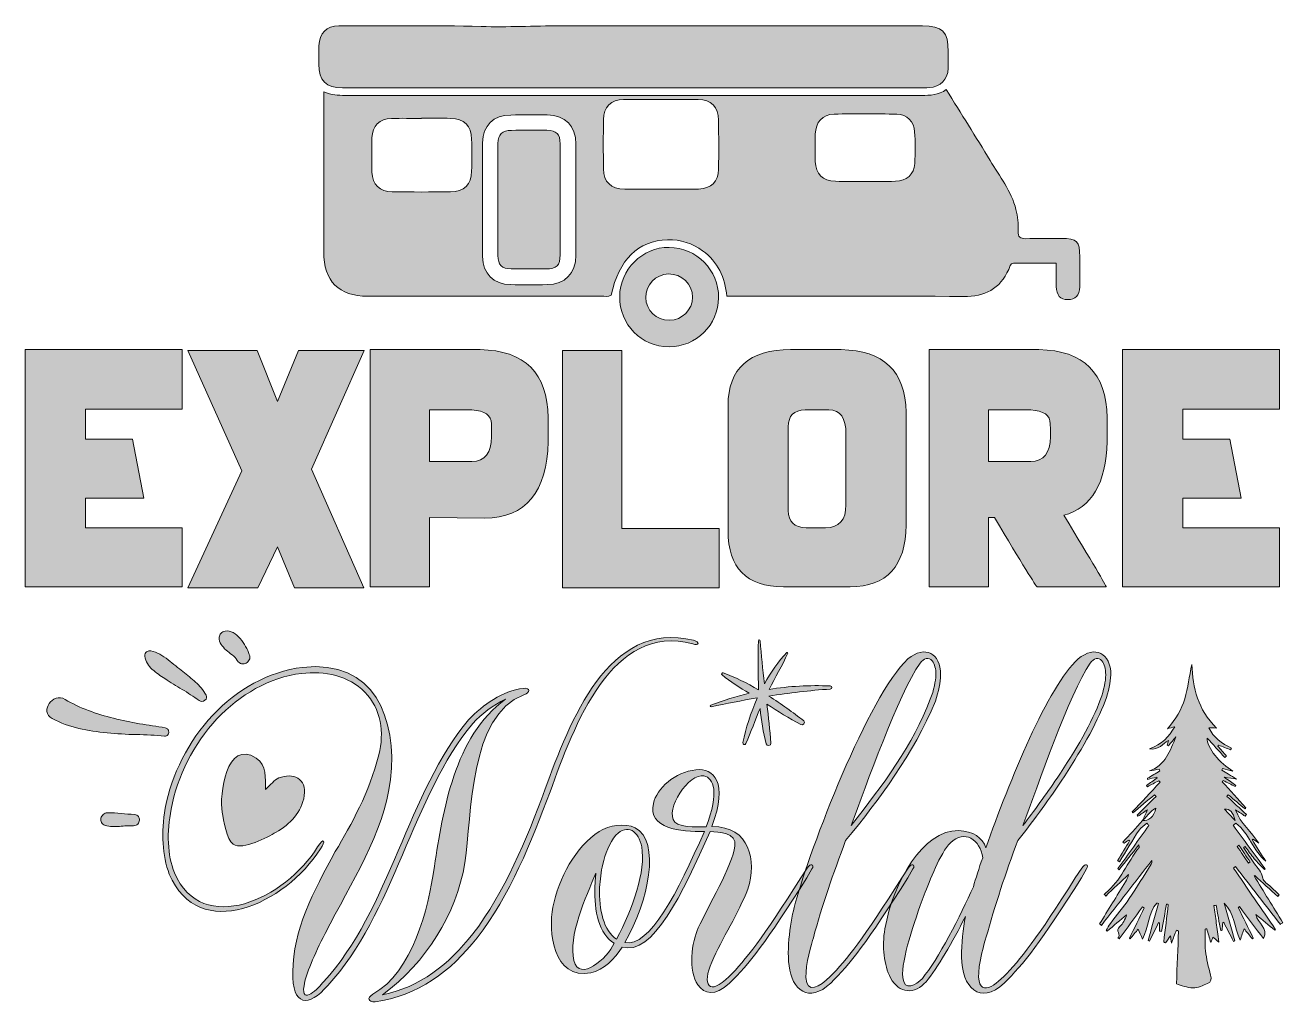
# Model space of a CAD drawing. Header units: inches. Extents: x 34 to 466, y -420 to -82.
import ezdxf

# ---------------------------------------------------------------- set-up
doc = ezdxf.new("R2010")
doc.units = ezdxf.units.IN
doc.header["$MEASUREMENT"] = 0
doc.layers.add('Layer 1', color=7, linetype='Continuous')

# ---------------------------------------------------------------- blocks, each defined once
blk = doc.blocks.new('block 3')
at = {"layer": 'Layer 1', "true_color": 0x0b0b0b}
h = blk.add_hatch(color=28, dxfattribs=at)
h.dxf.hatch_style = 2
edge = h.paths.add_edge_path()
edge.add_spline(control_points=[(187.83, -394.2), (198.75, -380.08), (206.29, -361.62), (212.55, -344.76), (221.22, -321.17), (234.06, -286.34), (263.6, -293.4), (265.84, -294.04), (265.52, -295.33), (263.28, -294.68), (235.51, -287.14), (222.67, -322.45), (214.32, -345.41), (208.06, -362.42), (200.51, -381.04), (189.28, -395.49), (180.29, -407.05), (168.89, -415.55), (154.29, -417.48), (151.88, -417.64), (151.4, -416.19), (153.48, -414.91), (167.29, -407.05), (172.43, -386.02), (174.67, -370.93), (177.56, -351.99), (181.41, -326.47), (199.07, -313.62), (194.74, -315.55), (190.88, -318.76), (187.83, -321.97), (167.13, -346.53), (160.71, -387.62), (138.08, -411.86), (131.49, -419.57), (125.72, -419.08), (126.04, -407.21), (126.04, -393.08), (133.1, -379.6), (140.64, -365.95), (146.26, -356.32), (152.2, -345.89), (155.57, -332.73), (157.5, -325.02), (156.37, -317), (150.76, -311.22), (145.3, -305.6), (136.95, -303.83), (129.09, -304.8), (118.01, -306.08), (107.74, -312.18), (100.03, -320.37), (92.01, -329.03), (86.39, -340.11), (84.3, -351.35), (82.7, -359.21), (83.02, -367.24), (85.42, -373.18), (94.9, -395.49), (123.63, -382.16), (134.54, -364.35), (136.79, -360.82), (137.43, -362.26), (135.51, -364.99), (123.47, -384.09), (93.77, -397.57), (83.66, -373.66), (81.25, -367.4), (80.93, -359.37), (82.22, -351.02), (84.46, -339.47), (90.24, -328.07), (98.59, -319.08), (106.93, -310.41), (117.53, -304.15), (129.41, -302.71), (153.96, -299.98), (161.99, -320.21), (159.58, -341.23), (157.18, -360.01), (146.26, -376.23), (137.11, -394.04), (133.42, -401.27), (130.37, -408.17), (129.89, -412.02), (128.76, -419.08), (135.02, -412.66), (136.63, -410.58), (159.26, -386.18), (165.68, -345.09), (186.39, -320.69), (191.37, -315.55), (197.95, -310.74), (205.17, -309.93), (207.74, -309.61), (207.58, -311.38), (205.33, -312.18), (186.55, -318.92), (187.51, -353.43), (185.11, -369.8), (182.06, -387.62), (171.94, -403.83), (156.85, -415.07), (169.7, -412.5), (179.65, -404.64), (187.83, -394.2)], knot_values=[0, 0, 0, 0, 1, 1, 1, 2, 2, 2, 3, 3, 3, 4, 4, 4, 5, 5, 5, 6, 6, 6, 7, 7, 7, 8, 8, 8, 9, 9, 9, 10, 10, 10, 11, 11, 11, 12, 12, 12, 13, 13, 13, 14, 14, 14, 15, 15, 15, 16, 16, 16, 17, 17, 17, 18, 18, 18, 19, 19, 19, 20, 20, 20, 21, 21, 21, 22, 22, 22, 23, 23, 23, 24, 24, 24, 25, 25, 25, 26, 26, 26, 27, 27, 27, 28, 28, 28, 29, 29, 29, 30, 30, 30, 31, 31, 31, 32, 32, 32, 33, 33, 33, 34, 34, 34, 35, 35, 35, 35], degree=3, periodic=1)
h = blk.add_hatch(color=28, dxfattribs=at)
h.dxf.hatch_style = 2
edge = h.paths.add_edge_path()
edge.add_spline(control_points=[(298.6, -383.29), (303.41, -365.47), (323.64, -312.18), (337.12, -299.82), (343.06, -295), (348.35, -297.73), (348.35, -305.28), (348.35, -307.85), (347.71, -310.9), (346.59, -314.27), (338.88, -332.73), (327.49, -347.81), (315.77, -362.1), (311.6, -373.34), (307.59, -384.57), (304.69, -395.49), (304.05, -397.41), (301.97, -404.64), (302.13, -409.13), (302.45, -414.91), (306.78, -412.5), (310.47, -408.81), (316.09, -403.19), (321.87, -395.81), (335.03, -374.94), (335.03, -374.94), (337.28, -371.57), (337.28, -371.57), (338.4, -369.8), (339.85, -370.29), (338.88, -371.89), (338.88, -371.89), (337.12, -374.94), (337.12, -374.94), (323.15, -397.09), (317.22, -404.64), (310.63, -411.06), (303.09, -418.28), (297.31, -413.31), (296.35, -405.12), (295.39, -397.57), (297.31, -387.62), (298.6, -383.29)], knot_values=[0, 0, 0, 0, 1, 1, 1, 2, 2, 2, 3, 3, 3, 4, 4, 4, 5, 5, 5, 6, 6, 6, 7, 7, 7, 8, 8, 8, 9, 9, 9, 10, 10, 10, 11, 11, 11, 12, 12, 12, 13, 13, 13, 14, 14, 14, 14], degree=3, periodic=1)
edge = h.paths.add_edge_path()
edge.add_spline(control_points=[(341.29, -301.26), (333.91, -311.86), (322.67, -343.48), (317.7, -356.96), (328.61, -343), (338.88, -329.35), (344.82, -313.62), (346.11, -310.41), (346.59, -307.52), (346.75, -305.28), (346.75, -303.19), (346.27, -301.59), (345.47, -300.46), (344.34, -299.02), (342.58, -299.66), (341.29, -301.26)], knot_values=[0, 0, 0, 0, 1, 1, 1, 2, 2, 2, 3, 3, 3, 4, 4, 4, 5, 5, 5, 5], degree=3, periodic=1)
h = blk.add_hatch(color=28, dxfattribs=at)
h.dxf.hatch_style = 2
edge = h.paths.add_edge_path()
edge.add_spline(control_points=[(370.02, -408.81), (375.64, -403.19), (381.42, -395.81), (394.58, -374.94), (394.58, -374.94), (396.83, -371.57), (396.83, -371.57), (397.95, -369.8), (399.4, -370.29), (398.44, -371.89), (398.44, -371.89), (396.67, -374.94), (396.67, -374.94), (382.71, -397.09), (376.77, -404.64), (370.18, -411.06), (361.84, -418.92), (355.58, -412.5), (355.58, -402.07), (355.42, -397.57), (356.06, -392.44), (356.86, -388.26), (352.53, -396.77), (347.23, -406.08), (343.38, -410.58), (339.53, -415.07), (334.07, -414.75), (331.18, -409.29), (328.93, -404.8), (328.13, -398.7), (329.25, -392.44), (331.98, -376.55), (342.42, -358.41), (354.45, -358.73), (359.59, -358.89), (362.64, -361.14), (363.93, -364.67), (371.95, -341.55), (385.27, -309.13), (395.55, -299.82), (401.32, -295), (406.78, -297.73), (406.78, -305.28), (406.62, -307.85), (406.14, -310.9), (404.86, -314.27), (401.81, -322.13), (396.19, -332.08), (389.77, -341.71), (384.79, -349.1), (379.65, -356.16), (374.84, -362.1), (370.67, -373.34), (366.97, -384.57), (363.93, -395.49), (363.6, -396.61), (362.64, -399.82), (362, -403.03), (359.43, -416.68), (365.53, -413.31), (370.02, -408.81)], knot_values=[0, 0, 0, 0, 1, 1, 1, 2, 2, 2, 3, 3, 3, 4, 4, 4, 5, 5, 5, 6, 6, 6, 7, 7, 7, 8, 8, 8, 9, 9, 9, 10, 10, 10, 11, 11, 11, 12, 12, 12, 13, 13, 13, 14, 14, 14, 15, 15, 15, 16, 16, 16, 17, 17, 17, 18, 18, 18, 19, 19, 19, 20, 20, 20, 20], degree=3, periodic=1)
edge = h.paths.add_edge_path()
edge.add_spline(control_points=[(362.8, -368.04), (362, -361.78), (356.54, -358.25), (351.73, -362.9), (348.19, -366.43), (344.5, -376.23), (342.74, -380.72), (339.21, -390.35), (334.87, -402.87), (335.35, -409.13), (335.83, -414.11), (340.01, -411.86), (342.09, -409.45), (347.39, -403.19), (355.26, -387.78), (359.59, -377.99), (360.39, -375.1), (361.52, -371.73), (362.8, -368.04)], knot_values=[0, 0, 0, 0, 1, 1, 1, 2, 2, 2, 3, 3, 3, 4, 4, 4, 5, 5, 5, 6, 6, 6, 6], degree=3, periodic=1)
edge = h.paths.add_edge_path()
edge.add_spline(control_points=[(399.72, -301.26), (392.34, -311.86), (381.74, -343.48), (376.61, -356.96), (380.46, -351.99), (384.47, -346.37), (388.32, -340.75), (394.74, -331.28), (400.36, -321.49), (403.25, -313.62), (404.37, -310.41), (405.02, -307.52), (405.02, -305.28), (405.02, -303.19), (404.53, -301.59), (403.73, -300.46), (402.61, -299.02), (400.84, -299.66), (399.72, -301.26)], knot_values=[0, 0, 0, 0, 1, 1, 1, 2, 2, 2, 3, 3, 3, 4, 4, 4, 5, 5, 5, 6, 6, 6, 6], degree=3, periodic=1)
h = blk.add_hatch(color=28, dxfattribs=at)
h.dxf.hatch_style = 2
edge = h.paths.add_edge_path()
edge.add_spline(control_points=[(264.4, -337.86), (270.5, -337.22), (275.64, -342.04), (269.86, -357.28), (283.02, -357.45), (285.27, -368.84), (282.22, -378.79), (279.01, -386.98), (273.39, -395.81), (269.86, -403.83), (266.33, -411.7), (268.9, -415.71), (275.8, -408.81), (281.42, -403.19), (287.2, -395.81), (300.36, -374.94), (300.36, -374.94), (302.6, -371.57), (302.6, -371.57), (303.73, -369.8), (305.17, -370.29), (304.21, -371.89), (304.21, -371.89), (302.44, -374.94), (302.44, -374.94), (288.48, -397.09), (282.54, -404.64), (275.96, -411.06), (270.82, -415.87), (267.29, -414.75), (265.04, -411.7), (263.44, -409.45), (262.8, -405.44), (262.96, -401.91), (263.12, -398.22), (264.24, -394.36), (265.21, -392.12), (268.25, -385.38), (277.08, -370.45), (277.73, -364.03), (278.53, -359.37), (272.27, -359.21), (269.22, -359.05), (259.75, -380.56), (249.47, -401.91), (239.04, -398.7), (236.47, -402.87), (232.78, -406.56), (228.29, -407.53), (215.28, -410.09), (213.68, -393.08), (215.28, -385.05), (217.21, -375.26), (223.15, -364.03), (231.18, -359.05), (234.39, -356.96), (240.16, -356), (243.54, -357.77), (252.36, -362.42), (248.19, -382.97), (240, -397.09), (248.51, -399.02), (258.14, -379.92), (267.29, -359.05), (259.1, -359.21), (247.87, -358.09), (249.79, -349.42), (250.92, -344.28), (257.18, -338.67), (264.4, -337.86)], knot_values=[0, 0, 0, 0, 1, 1, 1, 2, 2, 2, 3, 3, 3, 4, 4, 4, 5, 5, 5, 6, 6, 6, 7, 7, 7, 8, 8, 8, 9, 9, 9, 10, 10, 10, 11, 11, 11, 12, 12, 12, 13, 13, 13, 14, 14, 14, 15, 15, 15, 16, 16, 16, 17, 17, 17, 18, 18, 18, 19, 19, 19, 20, 20, 20, 21, 21, 21, 22, 22, 22, 23, 23, 23, 23], degree=3, periodic=1)
edge = h.paths.add_edge_path()
edge.add_spline(control_points=[(222.51, -403.35), (224.43, -410.9), (234.06, -402.55), (236.31, -397.41), (231.18, -394.36), (229.41, -386.34), (229.73, -378.15), (229.73, -376.55), (229.89, -374.94), (230.05, -373.34), (226.68, -381.36), (220.42, -395.17), (222.51, -403.35)], knot_values=[0, 0, 0, 0, 1, 1, 1, 2, 2, 2, 3, 3, 3, 4, 4, 4, 4], degree=3, periodic=1)
edge = h.paths.add_edge_path()
edge.add_spline(control_points=[(232.46, -370.29), (231.82, -372.86), (231.5, -375.58), (231.34, -378.31), (231.02, -385.86), (232.78, -393.24), (237.11, -395.97), (242.73, -385.7), (247.23, -372.37), (245.78, -364.35), (244.82, -358.89), (240.81, -356.16), (236.95, -360.34), (234.71, -362.9), (233.26, -366.92), (232.46, -370.29)], knot_values=[0, 0, 0, 0, 1, 1, 1, 2, 2, 2, 3, 3, 3, 4, 4, 4, 5, 5, 5, 5], degree=3, periodic=1)
edge = h.paths.add_edge_path()
edge.add_spline(control_points=[(267.13, -339.95), (262.15, -338.83), (253.33, -351.51), (257.18, -355.84), (259.27, -358.09), (267.29, -357.28), (267.93, -357.45), (272.43, -345.41), (270.5, -340.75), (267.13, -339.95)], knot_values=[0, 0, 0, 0, 1, 1, 1, 2, 2, 2, 3, 3, 3, 3], degree=3, periodic=1)
at = {"layer": 'Layer 1', "lineweight": 0}
for points, knots in [([(187.83, -394.2), (198.75, -380.08), (206.29, -361.62), (212.55, -344.76), (221.22, -321.17), (234.06, -286.34), (263.6, -293.4), (265.84, -294.04), (265.52, -295.33), (263.28, -294.68), (235.51, -287.14), (222.67, -322.45), (214.32, -345.41), (208.06, -362.42), (200.51, -381.04), (189.28, -395.49), (180.29, -407.05), (168.89, -415.55), (154.29, -417.48), (151.88, -417.64), (151.4, -416.19), (153.48, -414.91), (167.29, -407.05), (172.43, -386.02), (174.67, -370.93), (177.56, -351.99), (181.41, -326.47), (199.07, -313.62), (194.74, -315.55), (190.88, -318.76), (187.83, -321.97), (167.13, -346.53), (160.71, -387.62), (138.08, -411.86), (131.49, -419.57), (125.72, -419.08), (126.04, -407.21), (126.04, -393.08), (133.1, -379.6), (140.64, -365.95), (146.26, -356.32), (152.2, -345.89), (155.57, -332.73), (157.5, -325.02), (156.37, -317), (150.76, -311.22), (145.3, -305.6), (136.95, -303.83), (129.09, -304.8), (118.01, -306.08), (107.74, -312.18), (100.03, -320.37), (92.01, -329.03), (86.39, -340.11), (84.3, -351.35), (82.7, -359.21), (83.02, -367.24), (85.42, -373.18), (94.9, -395.49), (123.63, -382.16), (134.54, -364.35), (136.79, -360.82), (137.43, -362.26), (135.51, -364.99), (123.47, -384.09), (93.77, -397.57), (83.66, -373.66), (81.25, -367.4), (80.93, -359.37), (82.22, -351.02), (84.46, -339.47), (90.24, -328.07), (98.59, -319.08), (106.93, -310.41), (117.53, -304.15), (129.41, -302.71), (153.96, -299.98), (161.99, -320.21), (159.58, -341.23), (157.18, -360.01), (146.26, -376.23), (137.11, -394.04), (133.42, -401.27), (130.37, -408.17), (129.89, -412.02), (128.76, -419.08), (135.02, -412.66), (136.63, -410.58), (159.26, -386.18), (165.68, -345.09), (186.39, -320.69), (191.37, -315.55), (197.95, -310.74), (205.17, -309.93), (207.74, -309.61), (207.58, -311.38), (205.33, -312.18), (186.55, -318.92), (187.51, -353.43), (185.11, -369.8), (182.06, -387.62), (171.94, -403.83), (156.85, -415.07), (169.7, -412.5), (179.65, -404.64), (187.83, -394.2)], [0, 0, 0, 0, 1, 1, 1, 2, 2, 2, 3, 3, 3, 4, 4, 4, 5, 5, 5, 6, 6, 6, 7, 7, 7, 8, 8, 8, 9, 9, 9, 10, 10, 10, 11, 11, 11, 12, 12, 12, 13, 13, 13, 14, 14, 14, 15, 15, 15, 16, 16, 16, 17, 17, 17, 18, 18, 18, 19, 19, 19, 20, 20, 20, 21, 21, 21, 22, 22, 22, 23, 23, 23, 24, 24, 24, 25, 25, 25, 26, 26, 26, 27, 27, 27, 28, 28, 28, 29, 29, 29, 30, 30, 30, 31, 31, 31, 32, 32, 32, 33, 33, 33, 34, 34, 34, 35, 35, 35, 35]), ([(298.6, -383.29), (303.41, -365.47), (323.64, -312.18), (337.12, -299.82), (343.06, -295), (348.35, -297.73), (348.35, -305.28), (348.35, -307.85), (347.71, -310.9), (346.59, -314.27), (338.88, -332.73), (327.49, -347.81), (315.77, -362.1), (311.6, -373.34), (307.59, -384.57), (304.69, -395.49), (304.05, -397.41), (301.97, -404.64), (302.13, -409.13), (302.45, -414.91), (306.78, -412.5), (310.47, -408.81), (316.09, -403.19), (321.87, -395.81), (335.03, -374.94), (335.03, -374.94), (337.28, -371.57), (337.28, -371.57), (338.4, -369.8), (339.85, -370.29), (338.88, -371.89), (338.88, -371.89), (337.12, -374.94), (337.12, -374.94), (323.15, -397.09), (317.22, -404.64), (310.63, -411.06), (303.09, -418.28), (297.31, -413.31), (296.35, -405.12), (295.39, -397.57), (297.31, -387.62), (298.6, -383.29)], [0, 0, 0, 0, 1, 1, 1, 2, 2, 2, 3, 3, 3, 4, 4, 4, 5, 5, 5, 6, 6, 6, 7, 7, 7, 8, 8, 8, 9, 9, 9, 10, 10, 10, 11, 11, 11, 12, 12, 12, 13, 13, 13, 14, 14, 14, 14]), ([(370.02, -408.81), (375.64, -403.19), (381.42, -395.81), (394.58, -374.94), (394.58, -374.94), (396.83, -371.57), (396.83, -371.57), (397.95, -369.8), (399.4, -370.29), (398.44, -371.89), (398.44, -371.89), (396.67, -374.94), (396.67, -374.94), (382.71, -397.09), (376.77, -404.64), (370.18, -411.06), (361.84, -418.92), (355.58, -412.5), (355.58, -402.07), (355.42, -397.57), (356.06, -392.44), (356.86, -388.26), (352.53, -396.77), (347.23, -406.08), (343.38, -410.58), (339.53, -415.07), (334.07, -414.75), (331.18, -409.29), (328.93, -404.8), (328.13, -398.7), (329.25, -392.44), (331.98, -376.55), (342.42, -358.41), (354.45, -358.73), (359.59, -358.89), (362.64, -361.14), (363.93, -364.67), (371.95, -341.55), (385.27, -309.13), (395.55, -299.82), (401.32, -295), (406.78, -297.73), (406.78, -305.28), (406.62, -307.85), (406.14, -310.9), (404.86, -314.27), (401.81, -322.13), (396.19, -332.08), (389.77, -341.71), (384.79, -349.1), (379.65, -356.16), (374.84, -362.1), (370.67, -373.34), (366.97, -384.57), (363.93, -395.49), (363.6, -396.61), (362.64, -399.82), (362, -403.03), (359.43, -416.68), (365.53, -413.31), (370.02, -408.81)], [0, 0, 0, 0, 1, 1, 1, 2, 2, 2, 3, 3, 3, 4, 4, 4, 5, 5, 5, 6, 6, 6, 7, 7, 7, 8, 8, 8, 9, 9, 9, 10, 10, 10, 11, 11, 11, 12, 12, 12, 13, 13, 13, 14, 14, 14, 15, 15, 15, 16, 16, 16, 17, 17, 17, 18, 18, 18, 19, 19, 19, 20, 20, 20, 20]), ([(341.29, -301.26), (333.91, -311.86), (322.67, -343.48), (317.7, -356.96), (328.61, -343), (338.88, -329.35), (344.82, -313.62), (346.11, -310.41), (346.59, -307.52), (346.75, -305.28), (346.75, -303.19), (346.27, -301.59), (345.47, -300.46), (344.34, -299.02), (342.58, -299.66), (341.29, -301.26)], [0, 0, 0, 0, 1, 1, 1, 2, 2, 2, 3, 3, 3, 4, 4, 4, 5, 5, 5, 5]), ([(399.72, -301.26), (392.34, -311.86), (381.74, -343.48), (376.61, -356.96), (380.46, -351.99), (384.47, -346.37), (388.32, -340.75), (394.74, -331.28), (400.36, -321.49), (403.25, -313.62), (404.37, -310.41), (405.02, -307.52), (405.02, -305.28), (405.02, -303.19), (404.53, -301.59), (403.73, -300.46), (402.61, -299.02), (400.84, -299.66), (399.72, -301.26)], [0, 0, 0, 0, 1, 1, 1, 2, 2, 2, 3, 3, 3, 4, 4, 4, 5, 5, 5, 6, 6, 6, 6]), ([(264.4, -337.86), (270.5, -337.22), (275.64, -342.04), (269.86, -357.28), (283.02, -357.45), (285.27, -368.84), (282.22, -378.79), (279.01, -386.98), (273.39, -395.81), (269.86, -403.83), (266.33, -411.7), (268.9, -415.71), (275.8, -408.81), (281.42, -403.19), (287.2, -395.81), (300.36, -374.94), (300.36, -374.94), (302.6, -371.57), (302.6, -371.57), (303.73, -369.8), (305.17, -370.29), (304.21, -371.89), (304.21, -371.89), (302.44, -374.94), (302.44, -374.94), (288.48, -397.09), (282.54, -404.64), (275.96, -411.06), (270.82, -415.87), (267.29, -414.75), (265.04, -411.7), (263.44, -409.45), (262.8, -405.44), (262.96, -401.91), (263.12, -398.22), (264.24, -394.36), (265.21, -392.12), (268.25, -385.38), (277.08, -370.45), (277.73, -364.03), (278.53, -359.37), (272.27, -359.21), (269.22, -359.05), (259.75, -380.56), (249.47, -401.91), (239.04, -398.7), (236.47, -402.87), (232.78, -406.56), (228.29, -407.53), (215.28, -410.09), (213.68, -393.08), (215.28, -385.05), (217.21, -375.26), (223.15, -364.03), (231.18, -359.05), (234.39, -356.96), (240.16, -356), (243.54, -357.77), (252.36, -362.42), (248.19, -382.97), (240, -397.09), (248.51, -399.02), (258.14, -379.92), (267.29, -359.05), (259.1, -359.21), (247.87, -358.09), (249.79, -349.42), (250.92, -344.28), (257.18, -338.67), (264.4, -337.86)], [0, 0, 0, 0, 1, 1, 1, 2, 2, 2, 3, 3, 3, 4, 4, 4, 5, 5, 5, 6, 6, 6, 7, 7, 7, 8, 8, 8, 9, 9, 9, 10, 10, 10, 11, 11, 11, 12, 12, 12, 13, 13, 13, 14, 14, 14, 15, 15, 15, 16, 16, 16, 17, 17, 17, 18, 18, 18, 19, 19, 19, 20, 20, 20, 21, 21, 21, 22, 22, 22, 23, 23, 23, 23]), ([(267.13, -339.95), (262.15, -338.83), (253.33, -351.51), (257.18, -355.84), (259.27, -358.09), (267.29, -357.28), (267.93, -357.45), (272.43, -345.41), (270.5, -340.75), (267.13, -339.95)], [0, 0, 0, 0, 1, 1, 1, 2, 2, 2, 3, 3, 3, 3]), ([(232.46, -370.29), (231.82, -372.86), (231.5, -375.58), (231.34, -378.31), (231.02, -385.86), (232.78, -393.24), (237.11, -395.97), (242.73, -385.7), (247.23, -372.37), (245.78, -364.35), (244.82, -358.89), (240.81, -356.16), (236.95, -360.34), (234.71, -362.9), (233.26, -366.92), (232.46, -370.29)], [0, 0, 0, 0, 1, 1, 1, 2, 2, 2, 3, 3, 3, 4, 4, 4, 5, 5, 5, 5]), ([(362.8, -368.04), (362, -361.78), (356.54, -358.25), (351.73, -362.9), (348.19, -366.43), (344.5, -376.23), (342.74, -380.72), (339.21, -390.35), (334.87, -402.87), (335.35, -409.13), (335.83, -414.11), (340.01, -411.86), (342.09, -409.45), (347.39, -403.19), (355.26, -387.78), (359.59, -377.99), (360.39, -375.1), (361.52, -371.73), (362.8, -368.04)], [0, 0, 0, 0, 1, 1, 1, 2, 2, 2, 3, 3, 3, 4, 4, 4, 5, 5, 5, 6, 6, 6, 6]), ([(222.51, -403.35), (224.43, -410.9), (234.06, -402.55), (236.31, -397.41), (231.18, -394.36), (229.41, -386.34), (229.73, -378.15), (229.73, -376.55), (229.89, -374.94), (230.05, -373.34), (226.68, -381.36), (220.42, -395.17), (222.51, -403.35)], [0, 0, 0, 0, 1, 1, 1, 2, 2, 2, 3, 3, 3, 4, 4, 4, 4])]:
    blk.add_open_spline(points, degree=3, knots=knots, dxfattribs=at)
blk = doc.blocks.new('block 4')
at = {"layer": 'Layer 1', "true_color": 0x0b0b0b}
h = blk.add_hatch(color=28, dxfattribs=at)
h.dxf.hatch_style = 2
h.paths.add_polyline_path([(34.2, -193.66), (88.06, -193.66), (88.06, -214.05), (54.86, -214.05), (54.86, -224.35), (70.99, -224.35), (74.92, -244.69), (54.86, -244.69), (54.86, -254.77), (88.06, -254.77), (88.06, -275.11), (34.2, -275.11)])
h = blk.add_hatch(color=28, dxfattribs=at)
h.dxf.hatch_style = 2
h.paths.add_polyline_path([(113.78, -193.94), (120.76, -211.49), (128.01, -193.94), (150.53, -193.94), (132.48, -234.66), (150.42, -275.38), (126.6, -275.38), (120.82, -261.37), (114.06, -275.38), (90.07, -275.38), (108.5, -235.2), (90.07, -193.94)])
h = blk.add_hatch(color=28, dxfattribs=at)
h.dxf.hatch_style = 2
edge = h.paths.add_edge_path()
edge.add_spline(control_points=[(152.65, -193.66), (152.65, -193.66), (190.32, -193.66), (190.32, -193.66), (205.7, -193.88), (213.49, -201.68), (213.71, -217.05), (213.71, -217.05), (213.71, -225.17), (213.71, -225.17), (213.31, -242.58), (206.04, -251.34), (191.9, -251.45), (191.9, -251.45), (172.99, -251.28), (172.99, -251.28), (172.99, -251.28), (172.99, -275.11), (172.99, -275.11), (172.99, -275.11), (152.65, -275.11), (152.65, -275.11), (152.65, -275.11), (152.65, -193.66), (152.65, -193.66)], knot_values=[0, 0, 0, 0, 1, 1, 1, 2, 2, 2, 3, 3, 3, 4, 4, 4, 5, 5, 5, 6, 6, 6, 7, 7, 7, 8, 8, 8, 8], degree=3, periodic=1)
edge = h.paths.add_edge_path()
edge.add_spline(control_points=[(172.99, -214.32), (172.99, -214.32), (172.99, -232.04), (172.99, -232.04), (172.99, -232.04), (187.49, -232.04), (187.49, -232.04), (191.99, -232.01), (194.25, -229.15), (194.25, -223.48), (194.25, -223.45), (194.24, -221.98), (194.22, -219.09), (194.2, -216.21), (191.96, -214.62), (187.49, -214.32), (187.49, -214.32), (172.99, -214.32), (172.99, -214.32)], knot_values=[0, 0, 0, 0, 1, 1, 1, 2, 2, 2, 3, 3, 3, 4, 4, 4, 5, 5, 5, 6, 6, 6, 6], degree=3, periodic=1)
h = blk.add_hatch(color=28, dxfattribs=at)
h.dxf.hatch_style = 2
h.paths.add_polyline_path([(218.56, -193.94), (238.95, -193.94), (238.95, -255.05), (272.42, -255.05), (272.42, -275.38), (218.56, -275.38)])
h = blk.add_hatch(color=28, dxfattribs=at)
h.dxf.hatch_style = 2
edge = h.paths.add_edge_path()
edge.add_spline(control_points=[(296.9, -193.66), (296.9, -193.66), (314.23, -193.66), (314.23, -193.66), (328.77, -193.88), (336.2, -201.04), (336.53, -215.14), (336.53, -215.14), (336.53, -253.9), (336.53, -253.9), (336.35, -267.93), (329.93, -275), (317.28, -275.11), (317.28, -275.11), (294.39, -275.11), (294.39, -275.11), (281.74, -274.96), (275.42, -268.55), (275.42, -255.86), (275.42, -255.86), (275.42, -212.91), (275.42, -212.91), (275.45, -200.08), (282.61, -193.66), (296.9, -193.66)], knot_values=[0, 0, 0, 0, 1, 1, 1, 2, 2, 2, 3, 3, 3, 4, 4, 4, 5, 5, 5, 6, 6, 6, 7, 7, 7, 8, 8, 8, 8], degree=3, periodic=1)
edge = h.paths.add_edge_path()
edge.add_spline(control_points=[(296.08, -220.16), (296.08, -220.16), (296.08, -248.89), (296.08, -248.89), (296.08, -252.74), (298.13, -254.7), (302.24, -254.77), (302.24, -254.77), (308.89, -254.77), (308.89, -254.77), (313.54, -254.77), (315.87, -252.16), (315.87, -246.92), (315.87, -246.92), (315.87, -222.66), (315.87, -222.66), (315.87, -217.1), (313.92, -214.32), (310.03, -214.32), (310.03, -214.32), (301.91, -214.32), (301.91, -214.32), (298.02, -214.4), (296.08, -216.34), (296.08, -220.16)], knot_values=[0, 0, 0, 0, 1, 1, 1, 2, 2, 2, 3, 3, 3, 4, 4, 4, 5, 5, 5, 6, 6, 6, 7, 7, 7, 8, 8, 8, 8], degree=3, periodic=1)
h = blk.add_hatch(color=28, dxfattribs=at)
h.dxf.hatch_style = 2
edge = h.paths.add_edge_path()
edge.add_spline(control_points=[(390.66, -250.52), (400.36, -266.58), (405.22, -274.78), (405.22, -275.11), (405.22, -275.11), (381.5, -275.11), (381.5, -275.11), (381.14, -275), (376.25, -267.06), (366.84, -251.28), (366.84, -251.28), (364.77, -251.28), (364.77, -251.28), (364.77, -251.28), (364.77, -275.11), (364.77, -275.11), (364.77, -275.11), (344.43, -275.11), (344.43, -275.11), (344.43, -275.11), (344.43, -193.66), (344.43, -193.66), (344.43, -193.66), (382.1, -193.66), (382.1, -193.66), (397.47, -193.88), (405.27, -201.68), (405.49, -217.05), (405.49, -217.05), (405.49, -225.17), (405.49, -225.17), (405.16, -239.45), (400.22, -247.9), (390.66, -250.52)], knot_values=[0, 0, 0, 0, 1, 1, 1, 2, 2, 2, 3, 3, 3, 4, 4, 4, 5, 5, 5, 6, 6, 6, 7, 7, 7, 8, 8, 8, 9, 9, 9, 10, 10, 10, 11, 11, 11, 11], degree=3, periodic=1)
edge = h.paths.add_edge_path()
edge.add_spline(control_points=[(364.77, -214.32), (364.77, -214.32), (364.77, -232.04), (364.77, -232.04), (364.77, -232.04), (379.27, -232.04), (379.27, -232.04), (383.77, -232.01), (386.03, -229.15), (386.03, -223.48), (386.03, -223.45), (386.02, -221.98), (386, -219.09), (385.98, -216.21), (383.74, -214.62), (379.27, -214.32), (379.27, -214.32), (364.77, -214.32), (364.77, -214.32)], knot_values=[0, 0, 0, 0, 1, 1, 1, 2, 2, 2, 3, 3, 3, 4, 4, 4, 5, 5, 5, 6, 6, 6, 6], degree=3, periodic=1)
h = blk.add_hatch(color=28, dxfattribs=at)
h.dxf.hatch_style = 2
h.paths.add_polyline_path([(410.83, -193.66), (464.69, -193.66), (464.69, -214.05), (431.49, -214.05), (431.49, -224.35), (447.63, -224.35), (451.55, -244.69), (431.49, -244.69), (431.49, -254.77), (464.69, -254.77), (464.69, -275.11), (410.83, -275.11)])
at = {"layer": 'Layer 1', "lineweight": 0}
for points in [[(34.2, -193.66), (88.06, -193.66), (88.06, -214.05), (54.86, -214.05), (54.86, -224.35), (70.99, -224.35), (74.92, -244.69), (54.86, -244.69), (54.86, -254.77), (88.06, -254.77), (88.06, -275.11), (34.2, -275.11), (34.2, -193.66)], [(113.78, -193.94), (120.76, -211.49), (128.01, -193.94), (150.53, -193.94), (132.48, -234.66), (150.42, -275.38), (126.6, -275.38), (120.82, -261.37), (114.06, -275.38), (90.07, -275.38), (108.5, -235.2), (90.07, -193.94), (113.78, -193.94)], [(218.56, -193.94), (238.95, -193.94), (238.95, -255.05), (272.42, -255.05), (272.42, -275.38), (218.56, -275.38), (218.56, -193.94)], [(410.83, -193.66), (464.69, -193.66), (464.69, -214.05), (431.49, -214.05), (431.49, -224.35), (447.63, -224.35), (451.55, -244.69), (431.49, -244.69), (431.49, -254.77), (464.69, -254.77), (464.69, -275.11), (410.83, -275.11), (410.83, -193.66)]]:
    blk.add_lwpolyline(points, dxfattribs=at)
for points, knots in [([(152.65, -193.66), (152.65, -193.66), (190.32, -193.66), (190.32, -193.66), (205.7, -193.88), (213.49, -201.68), (213.71, -217.05), (213.71, -217.05), (213.71, -225.17), (213.71, -225.17), (213.31, -242.58), (206.04, -251.34), (191.9, -251.45), (191.9, -251.45), (172.99, -251.28), (172.99, -251.28), (172.99, -251.28), (172.99, -275.11), (172.99, -275.11), (172.99, -275.11), (152.65, -275.11), (152.65, -275.11), (152.65, -275.11), (152.65, -193.66), (152.65, -193.66)], [0, 0, 0, 0, 1, 1, 1, 2, 2, 2, 3, 3, 3, 4, 4, 4, 5, 5, 5, 6, 6, 6, 7, 7, 7, 8, 8, 8, 8]), ([(296.9, -193.66), (296.9, -193.66), (314.23, -193.66), (314.23, -193.66), (328.77, -193.88), (336.2, -201.04), (336.53, -215.14), (336.53, -215.14), (336.53, -253.9), (336.53, -253.9), (336.35, -267.93), (329.93, -275), (317.28, -275.11), (317.28, -275.11), (294.39, -275.11), (294.39, -275.11), (281.74, -274.96), (275.42, -268.55), (275.42, -255.86), (275.42, -255.86), (275.42, -212.91), (275.42, -212.91), (275.45, -200.08), (282.61, -193.66), (296.9, -193.66)], [0, 0, 0, 0, 1, 1, 1, 2, 2, 2, 3, 3, 3, 4, 4, 4, 5, 5, 5, 6, 6, 6, 7, 7, 7, 8, 8, 8, 8]), ([(390.66, -250.52), (400.36, -266.58), (405.22, -274.78), (405.22, -275.11), (405.22, -275.11), (381.5, -275.11), (381.5, -275.11), (381.14, -275), (376.25, -267.06), (366.84, -251.28), (366.84, -251.28), (364.77, -251.28), (364.77, -251.28), (364.77, -251.28), (364.77, -275.11), (364.77, -275.11), (364.77, -275.11), (344.43, -275.11), (344.43, -275.11), (344.43, -275.11), (344.43, -193.66), (344.43, -193.66), (344.43, -193.66), (382.1, -193.66), (382.1, -193.66), (397.47, -193.88), (405.27, -201.68), (405.49, -217.05), (405.49, -217.05), (405.49, -225.17), (405.49, -225.17), (405.16, -239.45), (400.22, -247.9), (390.66, -250.52)], [0, 0, 0, 0, 1, 1, 1, 2, 2, 2, 3, 3, 3, 4, 4, 4, 5, 5, 5, 6, 6, 6, 7, 7, 7, 8, 8, 8, 9, 9, 9, 10, 10, 10, 11, 11, 11, 11]), ([(172.99, -214.32), (172.99, -214.32), (172.99, -232.04), (172.99, -232.04), (172.99, -232.04), (187.49, -232.04), (187.49, -232.04), (191.99, -232.01), (194.25, -229.15), (194.25, -223.48), (194.25, -223.45), (194.24, -221.98), (194.22, -219.09), (194.2, -216.21), (191.96, -214.62), (187.49, -214.32), (187.49, -214.32), (172.99, -214.32), (172.99, -214.32)], [0, 0, 0, 0, 1, 1, 1, 2, 2, 2, 3, 3, 3, 4, 4, 4, 5, 5, 5, 6, 6, 6, 6]), ([(296.08, -220.16), (296.08, -220.16), (296.08, -248.89), (296.08, -248.89), (296.08, -252.74), (298.13, -254.7), (302.24, -254.77), (302.24, -254.77), (308.89, -254.77), (308.89, -254.77), (313.54, -254.77), (315.87, -252.16), (315.87, -246.92), (315.87, -246.92), (315.87, -222.66), (315.87, -222.66), (315.87, -217.1), (313.92, -214.32), (310.03, -214.32), (310.03, -214.32), (301.91, -214.32), (301.91, -214.32), (298.02, -214.4), (296.08, -216.34), (296.08, -220.16)], [0, 0, 0, 0, 1, 1, 1, 2, 2, 2, 3, 3, 3, 4, 4, 4, 5, 5, 5, 6, 6, 6, 7, 7, 7, 8, 8, 8, 8]), ([(364.77, -214.32), (364.77, -214.32), (364.77, -232.04), (364.77, -232.04), (364.77, -232.04), (379.27, -232.04), (379.27, -232.04), (383.77, -232.01), (386.03, -229.15), (386.03, -223.48), (386.03, -223.45), (386.02, -221.98), (386, -219.09), (385.98, -216.21), (383.74, -214.62), (379.27, -214.32), (379.27, -214.32), (364.77, -214.32), (364.77, -214.32)], [0, 0, 0, 0, 1, 1, 1, 2, 2, 2, 3, 3, 3, 4, 4, 4, 5, 5, 5, 6, 6, 6, 6])]:
    blk.add_open_spline(points, degree=3, knots=knots, dxfattribs=at)
blk = doc.blocks.new('block 6')
at = {"layer": 'Layer 1', "true_color": 0x0b0b0b}
h = blk.add_hatch(color=28, dxfattribs=at)
h.dxf.hatch_style = 2
edge = h.paths.add_edge_path()
edge.add_spline(control_points=[(136.66, -105.12), (139.32, -106.41), (141.61, -106.39), (143.91, -106.39), (209.88, -106.38), (275.84, -106.38), (341.8, -106.4), (344.74, -106.4), (347.62, -106.36), (350.31, -104.4), (355.4, -112.63), (360.45, -120.64), (365.35, -128.75), (368.62, -134.17), (372.64, -139.21), (374.21, -145.55), (374.82, -148), (375.14, -150.49), (374.99, -152.99), (374.88, -154.91), (375.61, -155.61), (377.5, -155.57), (381.57, -155.47), (385.64, -155.51), (389.71, -155.5), (395.2, -155.5), (396.11, -156.4), (396.11, -161.76), (396.11, -165.2), (396.16, -168.65), (396.09, -172.09), (396.03, -175.12), (394.68, -176.52), (392.03, -176.5), (389.45, -176.49), (388.11, -175.01), (388.06, -172), (388.02, -169.5), (388.06, -167), (388.06, -163.97), (383.04, -163.97), (378.2, -163.92), (373.35, -164.01), (372.25, -164.03), (372.07, -165.32), (371.72, -166.11), (368.75, -172.89), (363.56, -175.45), (356.26, -175.4), (330.17, -175.21), (304.07, -175.33), (277.98, -175.34), (277.06, -175.34), (276.13, -175.34), (275, -175.34), (274.38, -168.86), (271.93, -163.52), (266.7, -159.73), (263.12, -157.13), (259.09, -155.85), (254.68, -155.96), (244.53, -156.22), (237.95, -162.7), (235.28, -174.98), (234.27, -175.64), (233.09, -175.3), (231.98, -175.3), (205.26, -175.32), (178.55, -175.32), (151.83, -175.32), (141.77, -175.31), (136.67, -170.18), (136.66, -160.08), (136.65, -142.96), (136.66, -125.85), (136.66, -108.73), (136.66, -107.7), (136.66, -106.67), (136.66, -105.12)], knot_values=[0, 0, 0, 0, 1, 1, 1, 2, 2, 2, 3, 3, 3, 4, 4, 4, 5, 5, 5, 6, 6, 6, 7, 7, 7, 8, 8, 8, 9, 9, 9, 10, 10, 10, 11, 11, 11, 12, 12, 12, 13, 13, 13, 14, 14, 14, 15, 15, 15, 16, 16, 16, 17, 17, 17, 18, 18, 18, 19, 19, 19, 20, 20, 20, 21, 21, 21, 22, 22, 22, 23, 23, 23, 24, 24, 24, 25, 25, 25, 26, 26, 26, 26], degree=3, periodic=1)
edge = h.paths.add_edge_path()
edge.add_spline(control_points=[(252.15, -138.56), (256.53, -138.56), (260.91, -138.62), (265.28, -138.54), (269.61, -138.47), (272.09, -136.04), (272.15, -131.76), (272.23, -126.13), (272.22, -120.5), (272.15, -114.87), (272.1, -110.43), (269.6, -107.84), (265.19, -107.81), (256.64, -107.73), (248.09, -107.74), (239.54, -107.82), (235.29, -107.85), (232.74, -110.39), (232.67, -114.66), (232.57, -120.29), (232.58, -125.92), (232.66, -131.55), (232.73, -136.2), (235.22, -138.53), (239.95, -138.55), (244.02, -138.57), (248.08, -138.56), (252.15, -138.56)], knot_values=[0, 0, 0, 0, 1, 1, 1, 2, 2, 2, 3, 3, 3, 4, 4, 4, 5, 5, 5, 6, 6, 6, 7, 7, 7, 8, 8, 8, 9, 9, 9, 9], degree=3, periodic=1)
edge = h.paths.add_edge_path()
edge.add_spline(control_points=[(170.23, -114.26), (170.23, -114.27), (170.23, -114.28), (170.23, -114.29), (166.79, -114.29), (163.35, -114.23), (159.92, -114.31), (155.79, -114.4), (153.3, -116.82), (153.19, -120.92), (153.09, -124.87), (153.08, -128.83), (153.19, -132.78), (153.31, -137), (155.9, -139.47), (160.18, -139.51), (166.84, -139.57), (173.5, -139.57), (180.16, -139.51), (184.83, -139.46), (187.28, -137.03), (187.41, -132.37), (187.51, -128.73), (187.5, -125.08), (187.42, -121.44), (187.33, -116.79), (184.81, -114.32), (180.22, -114.27), (176.89, -114.23), (173.56, -114.26), (170.23, -114.26)], knot_values=[0, 0, 0, 0, 1, 1, 1, 2, 2, 2, 3, 3, 3, 4, 4, 4, 5, 5, 5, 6, 6, 6, 7, 7, 7, 8, 8, 8, 9, 9, 9, 10, 10, 10, 10], degree=3, periodic=1)
edge = h.paths.add_edge_path()
edge.add_spline(control_points=[(223.2, -142.2), (223.2, -135.84), (223.23, -129.48), (223.19, -123.12), (223.15, -116.76), (219.64, -113.19), (213.36, -113.12), (209.19, -113.07), (205.02, -113.08), (200.85, -113.13), (194.9, -113.19), (191.23, -116.72), (191.2, -122.63), (191.13, -135.66), (191.13, -148.69), (191.2, -161.73), (191.22, -167.58), (194.92, -171.23), (200.82, -171.34), (204.99, -171.42), (209.16, -171.42), (213.33, -171.35), (219.51, -171.24), (223.16, -167.5), (223.19, -161.28), (223.22, -154.92), (223.2, -148.56), (223.2, -142.2)], knot_values=[0, 0, 0, 0, 1, 1, 1, 2, 2, 2, 3, 3, 3, 4, 4, 4, 5, 5, 5, 6, 6, 6, 7, 7, 7, 8, 8, 8, 9, 9, 9, 9], degree=3, periodic=1)
edge = h.paths.add_edge_path()
edge.add_spline(control_points=[(322.25, -135.9), (325.79, -135.9), (329.34, -135.97), (332.88, -135.89), (336.67, -135.79), (339.27, -133.49), (339.48, -129.78), (339.68, -126.14), (339.68, -122.48), (339.45, -118.85), (339.23, -115.36), (336.8, -112.92), (333.39, -112.85), (326.21, -112.7), (319.01, -112.67), (311.83, -112.83), (307.77, -112.92), (305.44, -115.59), (305.34, -119.74), (305.27, -122.87), (305.27, -125.99), (305.34, -129.12), (305.44, -133.37), (307.93, -135.81), (312.25, -135.89), (315.58, -135.96), (318.92, -135.91), (322.25, -135.9)], knot_values=[0, 0, 0, 0, 1, 1, 1, 2, 2, 2, 3, 3, 3, 4, 4, 4, 5, 5, 5, 6, 6, 6, 7, 7, 7, 8, 8, 8, 9, 9, 9, 9], degree=3, periodic=1)
at = {"layer": 'Layer 1', "lineweight": 0}
for points, knots in [([(136.66, -105.12), (139.32, -106.41), (141.61, -106.39), (143.91, -106.39), (209.88, -106.38), (275.84, -106.38), (341.8, -106.4), (344.74, -106.4), (347.62, -106.36), (350.31, -104.4), (355.4, -112.63), (360.45, -120.64), (365.35, -128.75), (368.62, -134.17), (372.64, -139.21), (374.21, -145.55), (374.82, -148), (375.14, -150.49), (374.99, -152.99), (374.88, -154.91), (375.61, -155.61), (377.5, -155.57), (381.57, -155.47), (385.64, -155.51), (389.71, -155.5), (395.2, -155.5), (396.11, -156.4), (396.11, -161.76), (396.11, -165.2), (396.16, -168.65), (396.09, -172.09), (396.03, -175.12), (394.68, -176.52), (392.03, -176.5), (389.45, -176.49), (388.11, -175.01), (388.06, -172), (388.02, -169.5), (388.06, -167), (388.06, -163.97), (383.04, -163.97), (378.2, -163.92), (373.35, -164.01), (372.25, -164.03), (372.07, -165.32), (371.72, -166.11), (368.75, -172.89), (363.56, -175.45), (356.26, -175.4), (330.17, -175.21), (304.07, -175.33), (277.98, -175.34), (277.06, -175.34), (276.13, -175.34), (275, -175.34), (274.38, -168.86), (271.93, -163.52), (266.7, -159.73), (263.12, -157.13), (259.09, -155.85), (254.68, -155.96), (244.53, -156.22), (237.95, -162.7), (235.28, -174.98), (234.27, -175.64), (233.09, -175.3), (231.98, -175.3), (205.26, -175.32), (178.55, -175.32), (151.83, -175.32), (141.77, -175.31), (136.67, -170.18), (136.66, -160.08), (136.65, -142.96), (136.66, -125.85), (136.66, -108.73), (136.66, -107.7), (136.66, -106.67), (136.66, -105.12)], [0, 0, 0, 0, 1, 1, 1, 2, 2, 2, 3, 3, 3, 4, 4, 4, 5, 5, 5, 6, 6, 6, 7, 7, 7, 8, 8, 8, 9, 9, 9, 10, 10, 10, 11, 11, 11, 12, 12, 12, 13, 13, 13, 14, 14, 14, 15, 15, 15, 16, 16, 16, 17, 17, 17, 18, 18, 18, 19, 19, 19, 20, 20, 20, 21, 21, 21, 22, 22, 22, 23, 23, 23, 24, 24, 24, 25, 25, 25, 26, 26, 26, 26]), ([(252.15, -138.56), (256.53, -138.56), (260.91, -138.62), (265.28, -138.54), (269.61, -138.47), (272.09, -136.04), (272.15, -131.76), (272.23, -126.13), (272.22, -120.5), (272.15, -114.87), (272.1, -110.43), (269.6, -107.84), (265.19, -107.81), (256.64, -107.73), (248.09, -107.74), (239.54, -107.82), (235.29, -107.85), (232.74, -110.39), (232.67, -114.66), (232.57, -120.29), (232.58, -125.92), (232.66, -131.55), (232.73, -136.2), (235.22, -138.53), (239.95, -138.55), (244.02, -138.57), (248.08, -138.56), (252.15, -138.56)], [0, 0, 0, 0, 1, 1, 1, 2, 2, 2, 3, 3, 3, 4, 4, 4, 5, 5, 5, 6, 6, 6, 7, 7, 7, 8, 8, 8, 9, 9, 9, 9]), ([(170.23, -114.26), (170.23, -114.27), (170.23, -114.28), (170.23, -114.29), (166.79, -114.29), (163.35, -114.23), (159.92, -114.31), (155.79, -114.4), (153.3, -116.82), (153.19, -120.92), (153.09, -124.87), (153.08, -128.83), (153.19, -132.78), (153.31, -137), (155.9, -139.47), (160.18, -139.51), (166.84, -139.57), (173.5, -139.57), (180.16, -139.51), (184.83, -139.46), (187.28, -137.03), (187.41, -132.37), (187.51, -128.73), (187.5, -125.08), (187.42, -121.44), (187.33, -116.79), (184.81, -114.32), (180.22, -114.27), (176.89, -114.23), (173.56, -114.26), (170.23, -114.26)], [0, 0, 0, 0, 1, 1, 1, 2, 2, 2, 3, 3, 3, 4, 4, 4, 5, 5, 5, 6, 6, 6, 7, 7, 7, 8, 8, 8, 9, 9, 9, 10, 10, 10, 10]), ([(223.2, -142.2), (223.2, -135.84), (223.23, -129.48), (223.19, -123.12), (223.15, -116.76), (219.64, -113.19), (213.36, -113.12), (209.19, -113.07), (205.02, -113.08), (200.85, -113.13), (194.9, -113.19), (191.23, -116.72), (191.2, -122.63), (191.13, -135.66), (191.13, -148.69), (191.2, -161.73), (191.22, -167.58), (194.92, -171.23), (200.82, -171.34), (204.99, -171.42), (209.16, -171.42), (213.33, -171.35), (219.51, -171.24), (223.16, -167.5), (223.19, -161.28), (223.22, -154.92), (223.2, -148.56), (223.2, -142.2)], [0, 0, 0, 0, 1, 1, 1, 2, 2, 2, 3, 3, 3, 4, 4, 4, 5, 5, 5, 6, 6, 6, 7, 7, 7, 8, 8, 8, 9, 9, 9, 9]), ([(322.25, -135.9), (325.79, -135.9), (329.34, -135.97), (332.88, -135.89), (336.67, -135.79), (339.27, -133.49), (339.48, -129.78), (339.68, -126.14), (339.68, -122.48), (339.45, -118.85), (339.23, -115.36), (336.8, -112.92), (333.39, -112.85), (326.21, -112.7), (319.01, -112.67), (311.83, -112.83), (307.77, -112.92), (305.44, -115.59), (305.34, -119.74), (305.27, -122.87), (305.27, -125.99), (305.34, -129.12), (305.44, -133.37), (307.93, -135.81), (312.25, -135.89), (315.58, -135.96), (318.92, -135.91), (322.25, -135.9)], [0, 0, 0, 0, 1, 1, 1, 2, 2, 2, 3, 3, 3, 4, 4, 4, 5, 5, 5, 6, 6, 6, 7, 7, 7, 8, 8, 8, 9, 9, 9, 9])]:
    blk.add_open_spline(points, degree=3, knots=knots, dxfattribs=at)
blk = doc.blocks.new('block 7')
at = {"layer": 'Layer 1', "true_color": 0x0b0b0b}
h = blk.add_hatch(color=28, dxfattribs=at)
h.dxf.hatch_style = 2
edge = h.paths.add_edge_path()
edge.add_spline(control_points=[(242.71, -103.75), (209.52, -103.75), (176.33, -103.75), (143.15, -103.75), (137.33, -103.75), (135, -101.45), (134.97, -95.63), (134.96, -93.54), (134.92, -91.45), (134.99, -89.37), (135.15, -85.05), (137.57, -82.51), (141.86, -82.54), (158.13, -82.66), (174.4, -82.29), (190.68, -82.75), (199.71, -83), (208.76, -82.53), (217.8, -82.53), (259.24, -82.5), (300.67, -82.51), (342.1, -82.51), (349.06, -82.51), (351.01, -84.49), (350.97, -91.46), (350.96, -93.33), (351.02, -95.21), (350.95, -97.09), (350.79, -101.01), (348.37, -103.47), (344.46, -103.73), (343.42, -103.8), (342.37, -103.75), (341.33, -103.75), (308.46, -103.75), (275.58, -103.75), (242.71, -103.75)], knot_values=[0, 0, 0, 0, 1, 1, 1, 2, 2, 2, 3, 3, 3, 4, 4, 4, 5, 5, 5, 6, 6, 6, 7, 7, 7, 8, 8, 8, 9, 9, 9, 10, 10, 10, 11, 11, 11, 12, 12, 12, 12], degree=3, periodic=1)
at = {"layer": 'Layer 1', "lineweight": 0}
blk.add_open_spline([(242.71, -103.75), (209.52, -103.75), (176.33, -103.75), (143.15, -103.75), (137.33, -103.75), (135, -101.45), (134.97, -95.63), (134.96, -93.54), (134.92, -91.45), (134.99, -89.37), (135.15, -85.05), (137.57, -82.51), (141.86, -82.54), (158.13, -82.66), (174.4, -82.29), (190.68, -82.75), (199.71, -83), (208.76, -82.53), (217.8, -82.53), (259.24, -82.5), (300.67, -82.51), (342.1, -82.51), (349.06, -82.51), (351.01, -84.49), (350.97, -91.46), (350.96, -93.33), (351.02, -95.21), (350.95, -97.09), (350.79, -101.01), (348.37, -103.47), (344.46, -103.73), (343.42, -103.8), (342.37, -103.75), (341.33, -103.75), (308.46, -103.75), (275.58, -103.75), (242.71, -103.75)], degree=3, knots=[0, 0, 0, 0, 1, 1, 1, 2, 2, 2, 3, 3, 3, 4, 4, 4, 5, 5, 5, 6, 6, 6, 7, 7, 7, 8, 8, 8, 9, 9, 9, 10, 10, 10, 11, 11, 11, 12, 12, 12, 12], dxfattribs=at)
blk = doc.blocks.new('block 8')
at = {"layer": 'Layer 1', "true_color": 0x0b0b0b}
h = blk.add_hatch(color=28, dxfattribs=at)
h.dxf.hatch_style = 2
edge = h.paths.add_edge_path()
edge.add_spline(control_points=[(238.22, -175.44), (238.29, -166.11), (245.96, -158.49), (255.21, -158.56), (264.66, -158.63), (272.23, -166.34), (272.17, -175.83), (272.11, -185.15), (264.48, -192.71), (255.15, -192.7), (245.7, -192.68), (238.15, -184.99), (238.22, -175.44)], knot_values=[0, 0, 0, 0, 1, 1, 1, 2, 2, 2, 3, 3, 3, 4, 4, 4, 4], degree=3, periodic=1)
edge = h.paths.add_edge_path()
edge.add_spline(control_points=[(255.26, -183.56), (259.66, -183.52), (263.23, -179.96), (263.23, -175.62), (263.22, -171.19), (259.44, -167.58), (254.93, -167.69), (250.61, -167.79), (247.07, -171.49), (247.17, -175.8), (247.26, -180.15), (250.86, -183.6), (255.26, -183.56)], knot_values=[0, 0, 0, 0, 1, 1, 1, 2, 2, 2, 3, 3, 3, 4, 4, 4, 4], degree=3, periodic=1)
at = {"layer": 'Layer 1', "lineweight": 0}
for points in [[(238.22, -175.44), (238.29, -166.11), (245.96, -158.49), (255.21, -158.56), (264.66, -158.63), (272.23, -166.34), (272.17, -175.83), (272.11, -185.15), (264.48, -192.71), (255.15, -192.7), (245.7, -192.68), (238.15, -184.99), (238.22, -175.44)], [(255.26, -183.56), (259.66, -183.52), (263.23, -179.96), (263.23, -175.62), (263.22, -171.19), (259.44, -167.58), (254.93, -167.69), (250.61, -167.79), (247.07, -171.49), (247.17, -175.8), (247.26, -180.15), (250.86, -183.6), (255.26, -183.56)]]:
    blk.add_open_spline(points, degree=3, knots=[0, 0, 0, 0, 1, 1, 1, 2, 2, 2, 3, 3, 3, 4, 4, 4, 4], dxfattribs=at)
blk = doc.blocks.new('block 9')
at = {"layer": 'Layer 1', "true_color": 0x0b0b0b}
h = blk.add_hatch(color=28, dxfattribs=at)
h.dxf.hatch_style = 2
edge = h.paths.add_edge_path()
edge.add_spline(control_points=[(217.8, -142.39), (217.8, -148.64), (217.83, -154.89), (217.79, -161.14), (217.76, -164.86), (216.65, -165.92), (212.88, -165.95), (208.92, -165.98), (204.96, -165.99), (201.01, -165.93), (197.76, -165.89), (196.45, -164.63), (196.44, -161.37), (196.39, -148.55), (196.39, -135.74), (196.44, -122.92), (196.45, -119.75), (197.87, -118.43), (201.09, -118.39), (205.16, -118.33), (209.22, -118.31), (213.28, -118.38), (216.53, -118.43), (217.76, -119.69), (217.78, -123.01), (217.84, -129.47), (217.8, -135.93), (217.8, -142.39)], knot_values=[0, 0, 0, 0, 1, 1, 1, 2, 2, 2, 3, 3, 3, 4, 4, 4, 5, 5, 5, 6, 6, 6, 7, 7, 7, 8, 8, 8, 9, 9, 9, 9], degree=3, periodic=1)
at = {"layer": 'Layer 1', "lineweight": 0}
blk.add_open_spline([(217.8, -142.39), (217.8, -148.64), (217.83, -154.89), (217.79, -161.14), (217.76, -164.86), (216.65, -165.92), (212.88, -165.95), (208.92, -165.98), (204.96, -165.99), (201.01, -165.93), (197.76, -165.89), (196.45, -164.63), (196.44, -161.37), (196.39, -148.55), (196.39, -135.74), (196.44, -122.92), (196.45, -119.75), (197.87, -118.43), (201.09, -118.39), (205.16, -118.33), (209.22, -118.31), (213.28, -118.38), (216.53, -118.43), (217.76, -119.69), (217.78, -123.01), (217.84, -129.47), (217.8, -135.93), (217.8, -142.39)], degree=3, knots=[0, 0, 0, 0, 1, 1, 1, 2, 2, 2, 3, 3, 3, 4, 4, 4, 5, 5, 5, 6, 6, 6, 7, 7, 7, 8, 8, 8, 9, 9, 9, 9], dxfattribs=at)
blk = doc.blocks.new('block 5')
at = {"layer": 'Layer 1'}
for name in ['block 7', 'block 6', 'block 9', 'block 8']:
    blk.add_blockref(name, (0, 0), dxfattribs=at)
blk = doc.blocks.new('block 2')
at = {"layer": 'Layer 1', "true_color": 0x0b0b0b}
h = blk.add_hatch(color=28, dxfattribs=at)
h.dxf.hatch_style = 2
edge = h.paths.add_edge_path()
edge.add_spline(control_points=[(71.72, -353.19), (72.4, -353.26), (72.86, -353.49), (73.1, -353.88), (73.33, -354.27), (73.43, -354.69), (73.4, -355.17), (73.37, -355.63), (73.18, -356.07), (72.84, -356.47), (72.51, -356.86), (72.04, -357.07), (71.43, -357.05), (69.81, -357.04), (68.19, -357.12), (66.55, -357.29), (64.91, -357.46), (63.27, -357.34), (61.63, -356.93), (61.01, -356.78), (60.6, -356.45), (60.39, -355.97), (60.18, -355.48), (60.12, -355), (60.21, -354.52), (60.31, -354.04), (60.57, -353.6), (60.97, -353.2), (61.37, -352.79), (61.88, -352.6), (62.49, -352.62), (64.11, -352.62), (65.66, -352.7), (67.16, -352.84), (68.65, -352.99), (70.18, -353.1), (71.72, -353.19)], knot_values=[0, 0, 0, 0, 1, 1, 1, 2, 2, 2, 3, 3, 3, 4, 4, 4, 5, 5, 5, 6, 6, 6, 7, 7, 7, 8, 8, 8, 9, 9, 9, 10, 10, 10, 11, 11, 11, 12, 12, 12, 12], degree=3, periodic=1)
edge = h.paths.add_edge_path()
edge.add_spline(control_points=[(106.93, -300.33), (106.53, -299.62), (105.98, -298.99), (105.25, -298.45), (104.54, -297.9), (103.84, -297.33), (103.16, -296.75), (102.47, -296.16), (101.89, -295.52), (101.43, -294.82), (100.97, -294.12), (100.77, -293.29), (100.82, -292.35), (100.86, -291.87), (101.04, -291.43), (101.38, -291.04), (101.72, -290.64), (102.18, -290.38), (102.78, -290.27), (103.78, -290.11), (104.72, -290.29), (105.6, -290.79), (106.48, -291.29), (107.28, -291.97), (107.99, -292.82), (108.69, -293.67), (109.32, -294.58), (109.87, -295.55), (110.43, -296.51), (110.84, -297.42), (111.1, -298.27), (111.36, -299), (111.37, -299.62), (111.11, -300.14), (110.84, -300.67), (110.49, -301.05), (110.03, -301.29), (109.59, -301.53), (109.06, -301.58), (108.49, -301.47), (107.91, -301.34), (107.38, -300.97), (106.93, -300.33)], knot_values=[0, 0, 0, 0, 1, 1, 1, 2, 2, 2, 3, 3, 3, 4, 4, 4, 5, 5, 5, 6, 6, 6, 7, 7, 7, 8, 8, 8, 9, 9, 9, 10, 10, 10, 11, 11, 11, 12, 12, 12, 13, 13, 13, 14, 14, 14, 14], degree=3, periodic=1)
edge = h.paths.add_edge_path()
edge.add_spline(control_points=[(96.27, -312.2), (96.67, -312.91), (96.53, -313.51), (95.87, -314.01), (95.2, -314.49), (94.55, -314.54), (93.91, -314.11), (91.97, -312.72), (90.02, -311.43), (88.03, -310.25), (86.06, -309.06), (84.1, -307.84), (82.18, -306.58), (80.62, -305.63), (79.16, -304.57), (77.79, -303.4), (76.41, -302.23), (75.59, -300.71), (75.3, -298.86), (75.24, -298.18), (75.44, -297.7), (75.88, -297.4), (76.33, -297.09), (76.82, -296.98), (77.37, -297.07), (79.44, -297.58), (81.38, -298.58), (83.23, -300.09), (85.07, -301.58), (86.77, -302.94), (88.35, -304.15), (89.85, -305.32), (91.31, -306.51), (92.68, -307.75), (94.06, -308.98), (95.26, -310.47), (96.27, -312.2)], knot_values=[0, 0, 0, 0, 1, 1, 1, 2, 2, 2, 3, 3, 3, 4, 4, 4, 5, 5, 5, 6, 6, 6, 7, 7, 7, 8, 8, 8, 9, 9, 9, 10, 10, 10, 11, 11, 11, 12, 12, 12, 12], degree=3, periodic=1)
edge = h.paths.add_edge_path()
edge.add_spline(control_points=[(82.24, -323.45), (82.65, -323.54), (82.97, -323.75), (83.2, -324.07), (83.43, -324.39), (83.52, -324.72), (83.48, -325.06), (83.44, -325.4), (83.31, -325.69), (83.1, -325.94), (82.88, -326.2), (82.54, -326.31), (82.07, -326.28), (78.95, -325.99), (75.7, -325.83), (72.33, -325.76), (68.95, -325.7), (65.63, -325.51), (62.34, -325.2), (59.04, -324.9), (55.8, -324.39), (52.61, -323.68), (49.43, -322.96), (46.38, -321.8), (43.5, -320.23), (42.37, -319.64), (41.77, -318.85), (41.68, -317.84), (41.6, -316.84), (41.85, -315.93), (42.43, -315.11), (43, -314.29), (43.8, -313.69), (44.8, -313.3), (45.82, -312.91), (46.86, -313.05), (47.92, -313.71), (50.39, -315.18), (53.05, -316.45), (55.9, -317.5), (58.75, -318.55), (61.63, -319.44), (64.55, -320.18), (67.47, -320.91), (70.44, -321.54), (73.44, -322.03), (76.44, -322.53), (79.38, -323), (82.24, -323.45)], knot_values=[0, 0, 0, 0, 1, 1, 1, 2, 2, 2, 3, 3, 3, 4, 4, 4, 5, 5, 5, 6, 6, 6, 7, 7, 7, 8, 8, 8, 9, 9, 9, 10, 10, 10, 11, 11, 11, 12, 12, 12, 13, 13, 13, 14, 14, 14, 15, 15, 15, 16, 16, 16, 16], degree=3, periodic=1)
h = blk.add_hatch(color=28, dxfattribs=at)
h.dxf.hatch_style = 2
edge = h.paths.add_edge_path()
edge.add_spline(control_points=[(310.48, -309.07), (303.4, -308.78), (296.39, -309.15), (289.49, -310.25), (291.61, -306.1), (294.01, -302.09), (295.89, -297.84), (295.97, -297.65), (295.75, -297.44), (295.59, -297.61), (292.67, -300.66), (290.1, -304.34), (287.91, -308.32), (287.33, -303.41), (286.79, -298.49), (286.44, -293.55), (286.41, -293.18), (285.85, -293.17), (285.84, -293.55), (285.65, -299.11), (285.61, -304.78), (285.91, -310.43), (281.9, -308.1), (277.79, -306.05), (273.76, -304.58), (273.36, -304.44), (273.01, -305.03), (273.34, -305.3), (276.23, -307.7), (279.48, -309.67), (282.71, -311.61), (278.24, -312.66), (273.82, -314), (269.48, -315.73), (269.2, -315.84), (269.3, -316.26), (269.61, -316.2), (274.86, -315.1), (280.11, -314.1), (285.37, -313.22), (285.4, -313.23), (285.43, -313.25), (285.46, -313.27), (283.2, -318.31), (281.51, -323.59), (280.48, -328.53), (280.33, -329.26), (281.3, -329.5), (281.57, -328.83), (283.21, -324.85), (284.73, -320.82), (286.42, -316.86), (286.85, -320.94), (287.48, -324.98), (288.44, -328.91), (288.66, -329.84), (290.22, -329.67), (290.14, -328.68), (289.77, -324.22), (289.27, -319.78), (288.75, -315.33), (292.57, -317.76), (296.37, -320.26), (300.36, -322.36), (301.16, -322.78), (302.16, -321.66), (301.38, -321.05), (297.75, -318.18), (293.68, -315.25), (289.43, -312.56), (296.4, -311.49), (303.4, -310.65), (310.48, -310.15), (311.17, -310.1), (311.18, -309.1), (310.48, -309.07)], knot_values=[0, 0, 0, 0, 1, 1, 1, 2, 2, 2, 3, 3, 3, 4, 4, 4, 5, 5, 5, 6, 6, 6, 7, 7, 7, 8, 8, 8, 9, 9, 9, 10, 10, 10, 11, 11, 11, 12, 12, 12, 13, 13, 13, 14, 14, 14, 15, 15, 15, 16, 16, 16, 17, 17, 17, 18, 18, 18, 19, 19, 19, 20, 20, 20, 21, 21, 21, 22, 22, 22, 23, 23, 23, 24, 24, 24, 25, 25, 25, 25], degree=3, periodic=1)
h = blk.add_hatch(color=28, dxfattribs=at)
h.dxf.hatch_style = 2
edge = h.paths.add_edge_path()
edge.add_spline(control_points=[(417.66, -355.3), (418.17, -354.18), (418.68, -353.05), (419.35, -351.56), (418.07, -352.44), (417.08, -353.11), (416.09, -353.79), (415.98, -353.68), (415.87, -353.58), (415.76, -353.47), (417.93, -351.31), (420.11, -349.15), (422.28, -347), (422.09, -346.81), (421.9, -346.62), (421.71, -346.43), (419.26, -348.51), (416.81, -350.6), (414.37, -352.68), (414.29, -352.57), (414.21, -352.45), (414.13, -352.33), (417.3, -348.94), (420.48, -345.54), (423.65, -342.15), (423.51, -341.98), (423.37, -341.8), (423.22, -341.63), (421.92, -342.31), (420.61, -342.98), (419.3, -343.66), (419.21, -343.52), (419.13, -343.38), (419.04, -343.23), (420.26, -342.38), (421.48, -341.52), (422.7, -340.66), (422.64, -340.58), (422.59, -340.51), (422.53, -340.43), (421.48, -340.66), (420.43, -340.9), (419.39, -341.14), (419.37, -341.02), (419.35, -340.9), (419.34, -340.78), (420.77, -339.94), (422.2, -339.09), (423.63, -338.24), (423.54, -338.05), (423.45, -337.86), (423.36, -337.67), (422.24, -337.86), (421.12, -338.04), (420, -338.23), (425.61, -336.31), (427.14, -331.3), (429.06, -326.59), (428.22, -327.59), (427.38, -328.6), (426.54, -329.6), (426.41, -329.53), (426.28, -329.46), (426.15, -329.39), (426.27, -328.89), (426.38, -328.4), (426.53, -327.76), (424.55, -328.84), (423.36, -331.21), (420.09, -330.64), (424.3, -329.1), (426.8, -326.46), (428.69, -323.08), (427.83, -323.32), (427.02, -323.55), (426.22, -323.77), (429.09, -320.57), (431, -317.13), (432.15, -313.48), (433.31, -309.76), (433.6, -305.76), (434.61, -301.77), (434.96, -309.73), (436.57, -317.17), (443.03, -323.54), (441.91, -323.48), (441.24, -323.45), (440.44, -323.41), (441.92, -326.79), (444.83, -328.82), (448.15, -330.43), (448.06, -330.61), (447.98, -330.8), (447.89, -330.99), (446.52, -330.46), (445.14, -329.94), (443.77, -329.41), (443.67, -329.52), (443.58, -329.62), (443.48, -329.72), (444.47, -330.86), (445.46, -332), (446.45, -333.15), (446.27, -333.31), (446.08, -333.47), (445.9, -333.64), (443.87, -331.4), (441.84, -329.17), (439.85, -326.98), (439.69, -330.19), (444.23, -335.79), (448.65, -338.28), (447.46, -338), (446.27, -337.73), (445.08, -337.45), (444.99, -337.62), (444.9, -337.79), (444.81, -337.95), (446.37, -338.9), (447.94, -339.85), (449.91, -341.05), (448.49, -340.83), (447.37, -340.66), (445.7, -340.4), (447.26, -341.49), (448.47, -342.34), (449.68, -343.2), (449.61, -343.33), (449.55, -343.47), (449.48, -343.6), (448.09, -342.92), (446.71, -342.23), (445.33, -341.55), (445.22, -341.68), (445.11, -341.81), (445.01, -341.95), (447.72, -344.94), (450.42, -347.93), (453.13, -350.92), (453.03, -351.05), (452.93, -351.18), (452.84, -351.31), (450.92, -349.69), (449.01, -348.07), (447.09, -346.45), (446.93, -346.63), (446.77, -346.81), (446.61, -346.99), (448.83, -349.05), (451.05, -351.11), (453.28, -353.17), (453.13, -353.36), (452.98, -353.55), (452.83, -353.74), (451.86, -353.1), (450.9, -352.47), (449.58, -351.59), (451.3, -356.41), (455.15, -359.17), (457.54, -363.07), (456.91, -362.59), (456.29, -362.11), (455.66, -361.62), (455.53, -361.69), (455.41, -361.77), (455.29, -361.84), (456.83, -364.3), (458.37, -366.76), (459.92, -369.22), (455.58, -365.6), (454.21, -359.61), (449.69, -356.2), (449.38, -356.44), (449.07, -356.67), (448.76, -356.91), (452.41, -361.89), (456.05, -366.87), (459.69, -371.85), (459.62, -371.93), (459.55, -372.01), (459.48, -372.09), (458.31, -370.87), (457.08, -369.7), (456, -368.41), (454.87, -367.06), (453.89, -365.6), (452.85, -364.18), (452.67, -364.31), (452.48, -364.43), (452.3, -364.56), (453.56, -366.4), (454.8, -368.26), (456.08, -370.09), (457.16, -371.65), (458.59, -372.87), (458.88, -375.05), (459.03, -376.17), (460.69, -377.1), (461.69, -378.08), (462.63, -378.99), (463.61, -379.85), (464.57, -380.73), (464.4, -380.92), (464.23, -381.11), (464.06, -381.3), (461.42, -378.93), (458.79, -376.56), (456.16, -374.19), (456.08, -374.23), (456, -374.26), (455.93, -374.3), (459.22, -379.64), (462.51, -384.98), (465.8, -390.33), (465.52, -390.53), (465.23, -390.73), (464.95, -390.93), (459.82, -384.31), (454.69, -377.7), (449.56, -371.09), (449.32, -371.25), (449.09, -371.41), (448.86, -371.57), (453.69, -378.63), (458.51, -385.69), (463.34, -392.75), (463.25, -392.8), (463.17, -392.85), (463.08, -392.91), (460.96, -391.18), (458.85, -389.45), (456.51, -387.54), (457.07, -390.6), (461.05, -392.06), (459.11, -395.77), (456.47, -392.24), (453.7, -388.54), (450.93, -384.83), (450.78, -384.91), (450.63, -385), (450.49, -385.08), (452.21, -388.59), (453.93, -392.09), (455.65, -395.6), (455.56, -395.68), (455.46, -395.75), (455.36, -395.83), (454.34, -394.61), (453.32, -393.39), (452.51, -392.43), (452.09, -393.61), (451.7, -394.71), (451.13, -396.3), (448.94, -391.89), (449.28, -386.96), (445.64, -383.66), (446.85, -387.95), (448.06, -392.23), (449.28, -396.52), (449.14, -396.6), (449, -396.67), (448.86, -396.75), (447.75, -394.57), (446.64, -392.39), (445.52, -390.2), (445.4, -390.26), (445.28, -390.31), (445.16, -390.36), (445.1, -391.22), (445.04, -392.09), (444.98, -392.95), (444.81, -392.98), (444.64, -393.01), (444.47, -393.03), (443.95, -390.15), (443.43, -387.27), (442.91, -384.38), (442.66, -384.42), (442.4, -384.45), (442.14, -384.49), (442.42, -386.47), (442.69, -388.45), (442.97, -390.43), (443.24, -392.41), (443.51, -394.38), (443.86, -396.97), (442.83, -396.16), (442.35, -395.79), (441.77, -395.34), (441.55, -395.93), (441.38, -396.4), (441.1, -397.15), (440.58, -395.43), (440.12, -393.93), (439.67, -392.44), (439.51, -392.46), (439.35, -392.49), (439.2, -392.51), (439.2, -394.99), (438.97, -397.51), (439.26, -399.96), (439.59, -402.77), (440.23, -405.58), (441.03, -408.3), (441.45, -409.74), (441.2, -410.67), (439.97, -411.18), (438.37, -411.86), (436.65, -412.74), (434.99, -412.72), (432.97, -412.68), (430.96, -411.8), (429.27, -411.37), (429.53, -405.09), (429.78, -399.14), (430.02, -393.19), (429.77, -393.1), (429.52, -393.02), (429.28, -392.94), (428.73, -394.32), (428.19, -395.69), (427.54, -397.33), (427.44, -396.36), (427.37, -395.63), (427.29, -394.81), (426.68, -395.67), (426.12, -396.44), (425.56, -397.22), (425.35, -397.13), (425.14, -397.04), (424.93, -396.95), (425.45, -392.65), (425.97, -388.35), (426.48, -384.05), (426.29, -384.01), (426.09, -383.97), (425.89, -383.93), (425.32, -387.07), (424.76, -390.21), (424.19, -393.35), (423.97, -393.31), (423.75, -393.27), (423.53, -393.23), (423.53, -392.31), (423.53, -391.39), (423.53, -390.47), (423.42, -390.42), (423.3, -390.36), (423.18, -390.31), (422.13, -392.44), (421.08, -394.57), (420.03, -396.7), (419.87, -396.62), (419.72, -396.54), (419.57, -396.46), (420.75, -392.24), (421.93, -388.02), (423.11, -383.8), (422.92, -383.73), (422.74, -383.66), (422.56, -383.58), (419.49, -386.97), (419.88, -391.88), (417.64, -395.98), (417.1, -394.7), (416.66, -393.66), (416.19, -392.55), (415.33, -393.57), (414.36, -394.73), (413.38, -395.9), (413.31, -395.82), (413.24, -395.74), (413.17, -395.65), (414.86, -392.19), (416.56, -388.72), (418.26, -385.25), (418.05, -385.13), (417.84, -385.01), (417.63, -384.89), (414.98, -388.56), (412.34, -392.22), (409.69, -395.89), (409.51, -395.81), (409.32, -395.73), (409.14, -395.65), (410.51, -394.48), (408.11, -393.05), (409.83, -391.69), (410.99, -390.77), (411.65, -389.23), (412.2, -387.68), (409.97, -389.52), (407.74, -391.36), (405.51, -393.2), (405.4, -393.14), (405.29, -393.08), (405.18, -393.03), (405.66, -392.21), (406.07, -391.33), (406.63, -390.57), (408.77, -387.71), (411.08, -384.98), (413.09, -382.03), (415.71, -378.2), (418.11, -374.22), (420.59, -370.29), (420.82, -369.94), (420.93, -369.52), (420.86, -368.99), (415.1, -376.41), (409.33, -383.83), (403.56, -391.25), (403.33, -391.09), (403.1, -390.94), (402.88, -390.78), (405.84, -385.97), (408.81, -381.17), (411.76, -376.35), (412.24, -375.56), (412.66, -374.72), (412.89, -373.76), (410.26, -376.23), (407.64, -378.7), (405.01, -381.18), (404.86, -381), (404.7, -380.83), (404.54, -380.66), (404.66, -380.48), (404.74, -380.26), (404.89, -380.15), (410.3, -376.07), (412.35, -369.5), (416.5, -364.5), (416.56, -364.42), (416.47, -364.22), (416.4, -363.67), (414.04, -366.64), (411.85, -369.39), (409.66, -372.14), (409.51, -372.03), (409.36, -371.91), (409.21, -371.79), (412.75, -366.84), (416.3, -361.89), (419.85, -356.95), (419.62, -356.7), (419.39, -356.46), (419.16, -356.22), (418.26, -356.98), (417.12, -357.59), (416.5, -358.54), (414.17, -362.12), (412, -365.81), (409.77, -369.47), (409.54, -369.33), (409.32, -369.2), (409.09, -369.07), (410.46, -366.8), (411.83, -364.53), (413.2, -362.25), (413.11, -362.16), (413.02, -362.07), (412.94, -361.98), (412.4, -362.34), (411.85, -362.71), (411.31, -363.07), (411.17, -362.94), (411.03, -362.82), (410.88, -362.7), (413.15, -360.24), (415.41, -357.77), (417.68, -355.3), (419.73, -355.57), (421.62, -353.94), (422.25, -351.04), (421.59, -351.32), (421.05, -351.74), (420.57, -352.23), (419.58, -353.23), (418.63, -354.27), (417.66, -355.3)], knot_values=[0, 0, 0, 0, 1, 1, 1, 2, 2, 2, 3, 3, 3, 4, 4, 4, 5, 5, 5, 6, 6, 6, 7, 7, 7, 8, 8, 8, 9, 9, 9, 10, 10, 10, 11, 11, 11, 12, 12, 12, 13, 13, 13, 14, 14, 14, 15, 15, 15, 16, 16, 16, 17, 17, 17, 18, 18, 18, 19, 19, 19, 20, 20, 20, 21, 21, 21, 22, 22, 22, 23, 23, 23, 24, 24, 24, 25, 25, 25, 26, 26, 26, 27, 27, 27, 28, 28, 28, 29, 29, 29, 30, 30, 30, 31, 31, 31, 32, 32, 32, 33, 33, 33, 34, 34, 34, 35, 35, 35, 36, 36, 36, 37, 37, 37, 38, 38, 38, 39, 39, 39, 40, 40, 40, 41, 41, 41, 42, 42, 42, 43, 43, 43, 44, 44, 44, 45, 45, 45, 46, 46, 46, 47, 47, 47, 48, 48, 48, 49, 49, 49, 50, 50, 50, 51, 51, 51, 52, 52, 52, 53, 53, 53, 54, 54, 54, 55, 55, 55, 56, 56, 56, 57, 57, 57, 58, 58, 58, 59, 59, 59, 60, 60, 60, 61, 61, 61, 62, 62, 62, 63, 63, 63, 64, 64, 64, 65, 65, 65, 66, 66, 66, 67, 67, 67, 68, 68, 68, 69, 69, 69, 70, 70, 70, 71, 71, 71, 72, 72, 72, 73, 73, 73, 74, 74, 74, 75, 75, 75, 76, 76, 76, 77, 77, 77, 78, 78, 78, 79, 79, 79, 80, 80, 80, 81, 81, 81, 82, 82, 82, 83, 83, 83, 84, 84, 84, 85, 85, 85, 86, 86, 86, 87, 87, 87, 88, 88, 88, 89, 89, 89, 90, 90, 90, 91, 91, 91, 92, 92, 92, 93, 93, 93, 94, 94, 94, 95, 95, 95, 96, 96, 96, 97, 97, 97, 98, 98, 98, 99, 99, 99, 100, 100, 100, 101, 101, 101, 102, 102, 102, 103, 103, 103, 104, 104, 104, 105, 105, 105, 106, 106, 106, 107, 107, 107, 108, 108, 108, 109, 109, 109, 110, 110, 110, 111, 111, 111, 112, 112, 112, 113, 113, 113, 114, 114, 114, 115, 115, 115, 116, 116, 116, 117, 117, 117, 118, 118, 118, 119, 119, 119, 120, 120, 120, 121, 121, 121, 122, 122, 122, 123, 123, 123, 124, 124, 124, 125, 125, 125, 126, 126, 126, 127, 127, 127, 128, 128, 128, 129, 129, 129, 130, 130, 130, 131, 131, 131, 132, 132, 132, 133, 133, 133, 134, 134, 134, 135, 135, 135, 136, 136, 136, 137, 137, 137, 138, 138, 138, 139, 139, 139, 140, 140, 140, 141, 141, 141, 142, 142, 142, 143, 143, 143, 144, 144, 144, 145, 145, 145, 146, 146, 146, 147, 147, 147, 148, 148, 148, 149, 149, 149, 150, 150, 150, 151, 151, 151, 152, 152, 152, 153, 153, 153, 154, 154, 154, 155, 155, 155, 156, 156, 156, 157, 157, 157, 158, 158, 158, 159, 159, 159, 160, 160, 160, 160], degree=3, periodic=1)
edge = h.paths.add_edge_path()
edge.add_spline(control_points=[(445.76, -351.33), (447.12, -352.78), (448.25, -353.99), (449.39, -355.21), (448.73, -352.41), (447.67, -351.28), (445.76, -351.33)], knot_values=[0, 0, 0, 0, 1, 1, 1, 2, 2, 2, 2], degree=3, periodic=1)
edge = h.paths.add_edge_path()
edge.add_spline(control_points=[(450.75, -363.76), (450.55, -363.89), (450.35, -364.02), (450.15, -364.15), (451.43, -366.07), (452.71, -367.99), (453.99, -369.91), (454.18, -369.78), (454.37, -369.66), (454.56, -369.54), (453.29, -367.61), (452.02, -365.68), (450.75, -363.76)], knot_values=[0, 0, 0, 0, 1, 1, 1, 2, 2, 2, 3, 3, 3, 4, 4, 4, 4], degree=3, periodic=1)
h = blk.add_hatch(color=28, dxfattribs=at)
h.dxf.hatch_style = 2
edge = h.paths.add_edge_path()
edge.add_spline(control_points=[(116.64, -344.63), (118.46, -343.01), (119.65, -341.32), (121.26, -340.67), (126.04, -338.74), (130.9, -340.88), (129.99, -346.73), (129.11, -352.44), (125.14, -356.55), (120.28, -359.32), (117.32, -361.01), (108.98, -365.62), (105.55, -363.38), (103.28, -361.89), (102.29, -354.97), (101.83, -352.43), (100.76, -346.66), (103.2, -327.11), (113.49, -333.86), (117.27, -336.34), (116.53, -340.75), (116.64, -344.63)], knot_values=[0, 0, 0, 0, 1, 1, 1, 2, 2, 2, 3, 3, 3, 4, 4, 4, 5, 5, 5, 6, 6, 6, 7, 7, 7, 7], degree=3, periodic=1)
at = {"layer": 'Layer 1', "lineweight": 0}
for points, knots in [([(106.93, -300.33), (106.53, -299.62), (105.98, -298.99), (105.25, -298.45), (104.54, -297.9), (103.84, -297.33), (103.16, -296.75), (102.47, -296.16), (101.89, -295.52), (101.43, -294.82), (100.97, -294.12), (100.77, -293.29), (100.82, -292.35), (100.86, -291.87), (101.04, -291.43), (101.38, -291.04), (101.72, -290.64), (102.18, -290.38), (102.78, -290.27), (103.78, -290.11), (104.72, -290.29), (105.6, -290.79), (106.48, -291.29), (107.28, -291.97), (107.99, -292.82), (108.69, -293.67), (109.32, -294.58), (109.87, -295.55), (110.43, -296.51), (110.84, -297.42), (111.1, -298.27), (111.36, -299), (111.37, -299.62), (111.11, -300.14), (110.84, -300.67), (110.49, -301.05), (110.03, -301.29), (109.59, -301.53), (109.06, -301.58), (108.49, -301.47), (107.91, -301.34), (107.38, -300.97), (106.93, -300.33)], [0, 0, 0, 0, 1, 1, 1, 2, 2, 2, 3, 3, 3, 4, 4, 4, 5, 5, 5, 6, 6, 6, 7, 7, 7, 8, 8, 8, 9, 9, 9, 10, 10, 10, 11, 11, 11, 12, 12, 12, 13, 13, 13, 14, 14, 14, 14]), ([(310.48, -309.07), (303.4, -308.78), (296.39, -309.15), (289.49, -310.25), (291.61, -306.1), (294.01, -302.09), (295.89, -297.84), (295.97, -297.65), (295.75, -297.44), (295.59, -297.61), (292.67, -300.66), (290.1, -304.34), (287.91, -308.32), (287.33, -303.41), (286.79, -298.49), (286.44, -293.55), (286.41, -293.18), (285.85, -293.17), (285.84, -293.55), (285.65, -299.11), (285.61, -304.78), (285.91, -310.43), (281.9, -308.1), (277.79, -306.05), (273.76, -304.58), (273.36, -304.44), (273.01, -305.03), (273.34, -305.3), (276.23, -307.7), (279.48, -309.67), (282.71, -311.61), (278.24, -312.66), (273.82, -314), (269.48, -315.73), (269.2, -315.84), (269.3, -316.26), (269.61, -316.2), (274.86, -315.1), (280.11, -314.1), (285.37, -313.22), (285.4, -313.23), (285.43, -313.25), (285.46, -313.27), (283.2, -318.31), (281.51, -323.59), (280.48, -328.53), (280.33, -329.26), (281.3, -329.5), (281.57, -328.83), (283.21, -324.85), (284.73, -320.82), (286.42, -316.86), (286.85, -320.94), (287.48, -324.98), (288.44, -328.91), (288.66, -329.84), (290.22, -329.67), (290.14, -328.68), (289.77, -324.22), (289.27, -319.78), (288.75, -315.33), (292.57, -317.76), (296.37, -320.26), (300.36, -322.36), (301.16, -322.78), (302.16, -321.66), (301.38, -321.05), (297.75, -318.18), (293.68, -315.25), (289.43, -312.56), (296.4, -311.49), (303.4, -310.65), (310.48, -310.15), (311.17, -310.1), (311.18, -309.1), (310.48, -309.07)], [0, 0, 0, 0, 1, 1, 1, 2, 2, 2, 3, 3, 3, 4, 4, 4, 5, 5, 5, 6, 6, 6, 7, 7, 7, 8, 8, 8, 9, 9, 9, 10, 10, 10, 11, 11, 11, 12, 12, 12, 13, 13, 13, 14, 14, 14, 15, 15, 15, 16, 16, 16, 17, 17, 17, 18, 18, 18, 19, 19, 19, 20, 20, 20, 21, 21, 21, 22, 22, 22, 23, 23, 23, 24, 24, 24, 25, 25, 25, 25]), ([(96.27, -312.2), (96.67, -312.91), (96.53, -313.51), (95.87, -314.01), (95.2, -314.49), (94.55, -314.54), (93.91, -314.11), (91.97, -312.72), (90.02, -311.43), (88.03, -310.25), (86.06, -309.06), (84.1, -307.84), (82.18, -306.58), (80.62, -305.63), (79.16, -304.57), (77.79, -303.4), (76.41, -302.23), (75.59, -300.71), (75.3, -298.86), (75.24, -298.18), (75.44, -297.7), (75.88, -297.4), (76.33, -297.09), (76.82, -296.98), (77.37, -297.07), (79.44, -297.58), (81.38, -298.58), (83.23, -300.09), (85.07, -301.58), (86.77, -302.94), (88.35, -304.15), (89.85, -305.32), (91.31, -306.51), (92.68, -307.75), (94.06, -308.98), (95.26, -310.47), (96.27, -312.2)], [0, 0, 0, 0, 1, 1, 1, 2, 2, 2, 3, 3, 3, 4, 4, 4, 5, 5, 5, 6, 6, 6, 7, 7, 7, 8, 8, 8, 9, 9, 9, 10, 10, 10, 11, 11, 11, 12, 12, 12, 12]), ([(417.66, -355.3), (418.17, -354.18), (418.68, -353.05), (419.35, -351.56), (418.07, -352.44), (417.08, -353.11), (416.09, -353.79), (415.98, -353.68), (415.87, -353.58), (415.76, -353.47), (417.93, -351.31), (420.11, -349.15), (422.28, -347), (422.09, -346.81), (421.9, -346.62), (421.71, -346.43), (419.26, -348.51), (416.81, -350.6), (414.37, -352.68), (414.29, -352.57), (414.21, -352.45), (414.13, -352.33), (417.3, -348.94), (420.48, -345.54), (423.65, -342.15), (423.51, -341.98), (423.37, -341.8), (423.22, -341.63), (421.92, -342.31), (420.61, -342.98), (419.3, -343.66), (419.21, -343.52), (419.13, -343.38), (419.04, -343.23), (420.26, -342.38), (421.48, -341.52), (422.7, -340.66), (422.64, -340.58), (422.59, -340.51), (422.53, -340.43), (421.48, -340.66), (420.43, -340.9), (419.39, -341.14), (419.37, -341.02), (419.35, -340.9), (419.34, -340.78), (420.77, -339.94), (422.2, -339.09), (423.63, -338.24), (423.54, -338.05), (423.45, -337.86), (423.36, -337.67), (422.24, -337.86), (421.12, -338.04), (420, -338.23), (425.61, -336.31), (427.14, -331.3), (429.06, -326.59), (428.22, -327.59), (427.38, -328.6), (426.54, -329.6), (426.41, -329.53), (426.28, -329.46), (426.15, -329.39), (426.27, -328.89), (426.38, -328.4), (426.53, -327.76), (424.55, -328.84), (423.36, -331.21), (420.09, -330.64), (424.3, -329.1), (426.8, -326.46), (428.69, -323.08), (427.83, -323.32), (427.02, -323.55), (426.22, -323.77), (429.09, -320.57), (431, -317.13), (432.15, -313.48), (433.31, -309.76), (433.6, -305.76), (434.61, -301.77), (434.96, -309.73), (436.57, -317.17), (443.03, -323.54), (441.91, -323.48), (441.24, -323.45), (440.44, -323.41), (441.92, -326.79), (444.83, -328.82), (448.15, -330.43), (448.06, -330.61), (447.98, -330.8), (447.89, -330.99), (446.52, -330.46), (445.14, -329.94), (443.77, -329.41), (443.67, -329.52), (443.58, -329.62), (443.48, -329.72), (444.47, -330.86), (445.46, -332), (446.45, -333.15), (446.27, -333.31), (446.08, -333.47), (445.9, -333.64), (443.87, -331.4), (441.84, -329.17), (439.85, -326.98), (439.69, -330.19), (444.23, -335.79), (448.65, -338.28), (447.46, -338), (446.27, -337.73), (445.08, -337.45), (444.99, -337.62), (444.9, -337.79), (444.81, -337.95), (446.37, -338.9), (447.94, -339.85), (449.91, -341.05), (448.49, -340.83), (447.37, -340.66), (445.7, -340.4), (447.26, -341.49), (448.47, -342.34), (449.68, -343.2), (449.61, -343.33), (449.55, -343.47), (449.48, -343.6), (448.09, -342.92), (446.71, -342.23), (445.33, -341.55), (445.22, -341.68), (445.11, -341.81), (445.01, -341.95), (447.72, -344.94), (450.42, -347.93), (453.13, -350.92), (453.03, -351.05), (452.93, -351.18), (452.84, -351.31), (450.92, -349.69), (449.01, -348.07), (447.09, -346.45), (446.93, -346.63), (446.77, -346.81), (446.61, -346.99), (448.83, -349.05), (451.05, -351.11), (453.28, -353.17), (453.13, -353.36), (452.98, -353.55), (452.83, -353.74), (451.86, -353.1), (450.9, -352.47), (449.58, -351.59), (451.3, -356.41), (455.15, -359.17), (457.54, -363.07), (456.91, -362.59), (456.29, -362.11), (455.66, -361.62), (455.53, -361.69), (455.41, -361.77), (455.29, -361.84), (456.83, -364.3), (458.37, -366.76), (459.92, -369.22), (455.58, -365.6), (454.21, -359.61), (449.69, -356.2), (449.38, -356.44), (449.07, -356.67), (448.76, -356.91), (452.41, -361.89), (456.05, -366.87), (459.69, -371.85), (459.62, -371.93), (459.55, -372.01), (459.48, -372.09), (458.31, -370.87), (457.08, -369.7), (456, -368.41), (454.87, -367.06), (453.89, -365.6), (452.85, -364.18), (452.67, -364.31), (452.48, -364.43), (452.3, -364.56), (453.56, -366.4), (454.8, -368.26), (456.08, -370.09), (457.16, -371.65), (458.59, -372.87), (458.88, -375.05), (459.03, -376.17), (460.69, -377.1), (461.69, -378.08), (462.63, -378.99), (463.61, -379.85), (464.57, -380.73), (464.4, -380.92), (464.23, -381.11), (464.06, -381.3), (461.42, -378.93), (458.79, -376.56), (456.16, -374.19), (456.08, -374.23), (456, -374.26), (455.93, -374.3), (459.22, -379.64), (462.51, -384.98), (465.8, -390.33), (465.52, -390.53), (465.23, -390.73), (464.95, -390.93), (459.82, -384.31), (454.69, -377.7), (449.56, -371.09), (449.32, -371.25), (449.09, -371.41), (448.86, -371.57), (453.69, -378.63), (458.51, -385.69), (463.34, -392.75), (463.25, -392.8), (463.17, -392.85), (463.08, -392.91), (460.96, -391.18), (458.85, -389.45), (456.51, -387.54), (457.07, -390.6), (461.05, -392.06), (459.11, -395.77), (456.47, -392.24), (453.7, -388.54), (450.93, -384.83), (450.78, -384.91), (450.63, -385), (450.49, -385.08), (452.21, -388.59), (453.93, -392.09), (455.65, -395.6), (455.56, -395.68), (455.46, -395.75), (455.36, -395.83), (454.34, -394.61), (453.32, -393.39), (452.51, -392.43), (452.09, -393.61), (451.7, -394.71), (451.13, -396.3), (448.94, -391.89), (449.28, -386.96), (445.64, -383.66), (446.85, -387.95), (448.06, -392.23), (449.28, -396.52), (449.14, -396.6), (449, -396.67), (448.86, -396.75), (447.75, -394.57), (446.64, -392.39), (445.52, -390.2), (445.4, -390.26), (445.28, -390.31), (445.16, -390.36), (445.1, -391.22), (445.04, -392.09), (444.98, -392.95), (444.81, -392.98), (444.64, -393.01), (444.47, -393.03), (443.95, -390.15), (443.43, -387.27), (442.91, -384.38), (442.66, -384.42), (442.4, -384.45), (442.14, -384.49), (442.42, -386.47), (442.69, -388.45), (442.97, -390.43), (443.24, -392.41), (443.51, -394.38), (443.86, -396.97), (442.83, -396.16), (442.35, -395.79), (441.77, -395.34), (441.55, -395.93), (441.38, -396.4), (441.1, -397.15), (440.58, -395.43), (440.12, -393.93), (439.67, -392.44), (439.51, -392.46), (439.35, -392.49), (439.2, -392.51), (439.2, -394.99), (438.97, -397.51), (439.26, -399.96), (439.59, -402.77), (440.23, -405.58), (441.03, -408.3), (441.45, -409.74), (441.2, -410.67), (439.97, -411.18), (438.37, -411.86), (436.65, -412.74), (434.99, -412.72), (432.97, -412.68), (430.96, -411.8), (429.27, -411.37), (429.53, -405.09), (429.78, -399.14), (430.02, -393.19), (429.77, -393.1), (429.52, -393.02), (429.28, -392.94), (428.73, -394.32), (428.19, -395.69), (427.54, -397.33), (427.44, -396.36), (427.37, -395.63), (427.29, -394.81), (426.68, -395.67), (426.12, -396.44), (425.56, -397.22), (425.35, -397.13), (425.14, -397.04), (424.93, -396.95), (425.45, -392.65), (425.97, -388.35), (426.48, -384.05), (426.29, -384.01), (426.09, -383.97), (425.89, -383.93), (425.32, -387.07), (424.76, -390.21), (424.19, -393.35), (423.97, -393.31), (423.75, -393.27), (423.53, -393.23), (423.53, -392.31), (423.53, -391.39), (423.53, -390.47), (423.42, -390.42), (423.3, -390.36), (423.18, -390.31), (422.13, -392.44), (421.08, -394.57), (420.03, -396.7), (419.87, -396.62), (419.72, -396.54), (419.57, -396.46), (420.75, -392.24), (421.93, -388.02), (423.11, -383.8), (422.92, -383.73), (422.74, -383.66), (422.56, -383.58), (419.49, -386.97), (419.88, -391.88), (417.64, -395.98), (417.1, -394.7), (416.66, -393.66), (416.19, -392.55), (415.33, -393.57), (414.36, -394.73), (413.38, -395.9), (413.31, -395.82), (413.24, -395.74), (413.17, -395.65), (414.86, -392.19), (416.56, -388.72), (418.26, -385.25), (418.05, -385.13), (417.84, -385.01), (417.63, -384.89), (414.98, -388.56), (412.34, -392.22), (409.69, -395.89), (409.51, -395.81), (409.32, -395.73), (409.14, -395.65), (410.51, -394.48), (408.11, -393.05), (409.83, -391.69), (410.99, -390.77), (411.65, -389.23), (412.2, -387.68), (409.97, -389.52), (407.74, -391.36), (405.51, -393.2), (405.4, -393.14), (405.29, -393.08), (405.18, -393.03), (405.66, -392.21), (406.07, -391.33), (406.63, -390.57), (408.77, -387.71), (411.08, -384.98), (413.09, -382.03), (415.71, -378.2), (418.11, -374.22), (420.59, -370.29), (420.82, -369.94), (420.93, -369.52), (420.86, -368.99), (415.1, -376.41), (409.33, -383.83), (403.56, -391.25), (403.33, -391.09), (403.1, -390.94), (402.88, -390.78), (405.84, -385.97), (408.81, -381.17), (411.76, -376.35), (412.24, -375.56), (412.66, -374.72), (412.89, -373.76), (410.26, -376.23), (407.64, -378.7), (405.01, -381.18), (404.86, -381), (404.7, -380.83), (404.54, -380.66), (404.66, -380.48), (404.74, -380.26), (404.89, -380.15), (410.3, -376.07), (412.35, -369.5), (416.5, -364.5), (416.56, -364.42), (416.47, -364.22), (416.4, -363.67), (414.04, -366.64), (411.85, -369.39), (409.66, -372.14), (409.51, -372.03), (409.36, -371.91), (409.21, -371.79), (412.75, -366.84), (416.3, -361.89), (419.85, -356.95), (419.62, -356.7), (419.39, -356.46), (419.16, -356.22), (418.26, -356.98), (417.12, -357.59), (416.5, -358.54), (414.17, -362.12), (412, -365.81), (409.77, -369.47), (409.54, -369.33), (409.32, -369.2), (409.09, -369.07), (410.46, -366.8), (411.83, -364.53), (413.2, -362.25), (413.11, -362.16), (413.02, -362.07), (412.94, -361.98), (412.4, -362.34), (411.85, -362.71), (411.31, -363.07), (411.17, -362.94), (411.03, -362.82), (410.88, -362.7), (413.15, -360.24), (415.41, -357.77), (417.68, -355.3), (419.73, -355.57), (421.62, -353.94), (422.25, -351.04), (421.59, -351.32), (421.05, -351.74), (420.57, -352.23), (419.58, -353.23), (418.63, -354.27), (417.66, -355.3)], [0, 0, 0, 0, 1, 1, 1, 2, 2, 2, 3, 3, 3, 4, 4, 4, 5, 5, 5, 6, 6, 6, 7, 7, 7, 8, 8, 8, 9, 9, 9, 10, 10, 10, 11, 11, 11, 12, 12, 12, 13, 13, 13, 14, 14, 14, 15, 15, 15, 16, 16, 16, 17, 17, 17, 18, 18, 18, 19, 19, 19, 20, 20, 20, 21, 21, 21, 22, 22, 22, 23, 23, 23, 24, 24, 24, 25, 25, 25, 26, 26, 26, 27, 27, 27, 28, 28, 28, 29, 29, 29, 30, 30, 30, 31, 31, 31, 32, 32, 32, 33, 33, 33, 34, 34, 34, 35, 35, 35, 36, 36, 36, 37, 37, 37, 38, 38, 38, 39, 39, 39, 40, 40, 40, 41, 41, 41, 42, 42, 42, 43, 43, 43, 44, 44, 44, 45, 45, 45, 46, 46, 46, 47, 47, 47, 48, 48, 48, 49, 49, 49, 50, 50, 50, 51, 51, 51, 52, 52, 52, 53, 53, 53, 54, 54, 54, 55, 55, 55, 56, 56, 56, 57, 57, 57, 58, 58, 58, 59, 59, 59, 60, 60, 60, 61, 61, 61, 62, 62, 62, 63, 63, 63, 64, 64, 64, 65, 65, 65, 66, 66, 66, 67, 67, 67, 68, 68, 68, 69, 69, 69, 70, 70, 70, 71, 71, 71, 72, 72, 72, 73, 73, 73, 74, 74, 74, 75, 75, 75, 76, 76, 76, 77, 77, 77, 78, 78, 78, 79, 79, 79, 80, 80, 80, 81, 81, 81, 82, 82, 82, 83, 83, 83, 84, 84, 84, 85, 85, 85, 86, 86, 86, 87, 87, 87, 88, 88, 88, 89, 89, 89, 90, 90, 90, 91, 91, 91, 92, 92, 92, 93, 93, 93, 94, 94, 94, 95, 95, 95, 96, 96, 96, 97, 97, 97, 98, 98, 98, 99, 99, 99, 100, 100, 100, 101, 101, 101, 102, 102, 102, 103, 103, 103, 104, 104, 104, 105, 105, 105, 106, 106, 106, 107, 107, 107, 108, 108, 108, 109, 109, 109, 110, 110, 110, 111, 111, 111, 112, 112, 112, 113, 113, 113, 114, 114, 114, 115, 115, 115, 116, 116, 116, 117, 117, 117, 118, 118, 118, 119, 119, 119, 120, 120, 120, 121, 121, 121, 122, 122, 122, 123, 123, 123, 124, 124, 124, 125, 125, 125, 126, 126, 126, 127, 127, 127, 128, 128, 128, 129, 129, 129, 130, 130, 130, 131, 131, 131, 132, 132, 132, 133, 133, 133, 134, 134, 134, 135, 135, 135, 136, 136, 136, 137, 137, 137, 138, 138, 138, 139, 139, 139, 140, 140, 140, 141, 141, 141, 142, 142, 142, 143, 143, 143, 144, 144, 144, 145, 145, 145, 146, 146, 146, 147, 147, 147, 148, 148, 148, 149, 149, 149, 150, 150, 150, 151, 151, 151, 152, 152, 152, 153, 153, 153, 154, 154, 154, 155, 155, 155, 156, 156, 156, 157, 157, 157, 158, 158, 158, 159, 159, 159, 160, 160, 160, 160]), ([(82.24, -323.45), (82.65, -323.54), (82.97, -323.75), (83.2, -324.07), (83.43, -324.39), (83.52, -324.72), (83.48, -325.06), (83.44, -325.4), (83.31, -325.69), (83.1, -325.94), (82.88, -326.2), (82.54, -326.31), (82.07, -326.28), (78.95, -325.99), (75.7, -325.83), (72.33, -325.76), (68.95, -325.7), (65.63, -325.51), (62.34, -325.2), (59.04, -324.9), (55.8, -324.39), (52.61, -323.68), (49.43, -322.96), (46.38, -321.8), (43.5, -320.23), (42.37, -319.64), (41.77, -318.85), (41.68, -317.84), (41.6, -316.84), (41.85, -315.93), (42.43, -315.11), (43, -314.29), (43.8, -313.69), (44.8, -313.3), (45.82, -312.91), (46.86, -313.05), (47.92, -313.71), (50.39, -315.18), (53.05, -316.45), (55.9, -317.5), (58.75, -318.55), (61.63, -319.44), (64.55, -320.18), (67.47, -320.91), (70.44, -321.54), (73.44, -322.03), (76.44, -322.53), (79.38, -323), (82.24, -323.45)], [0, 0, 0, 0, 1, 1, 1, 2, 2, 2, 3, 3, 3, 4, 4, 4, 5, 5, 5, 6, 6, 6, 7, 7, 7, 8, 8, 8, 9, 9, 9, 10, 10, 10, 11, 11, 11, 12, 12, 12, 13, 13, 13, 14, 14, 14, 15, 15, 15, 16, 16, 16, 16]), ([(116.64, -344.63), (118.46, -343.01), (119.65, -341.32), (121.26, -340.67), (126.04, -338.74), (130.9, -340.88), (129.99, -346.73), (129.11, -352.44), (125.14, -356.55), (120.28, -359.32), (117.32, -361.01), (108.98, -365.62), (105.55, -363.38), (103.28, -361.89), (102.29, -354.97), (101.83, -352.43), (100.76, -346.66), (103.2, -327.11), (113.49, -333.86), (117.27, -336.34), (116.53, -340.75), (116.64, -344.63)], [0, 0, 0, 0, 1, 1, 1, 2, 2, 2, 3, 3, 3, 4, 4, 4, 5, 5, 5, 6, 6, 6, 7, 7, 7, 7]), ([(71.72, -353.19), (72.4, -353.26), (72.86, -353.49), (73.1, -353.88), (73.33, -354.27), (73.43, -354.69), (73.4, -355.17), (73.37, -355.63), (73.18, -356.07), (72.84, -356.47), (72.51, -356.86), (72.04, -357.07), (71.43, -357.05), (69.81, -357.04), (68.19, -357.12), (66.55, -357.29), (64.91, -357.46), (63.27, -357.34), (61.63, -356.93), (61.01, -356.78), (60.6, -356.45), (60.39, -355.97), (60.18, -355.48), (60.12, -355), (60.21, -354.52), (60.31, -354.04), (60.57, -353.6), (60.97, -353.2), (61.37, -352.79), (61.88, -352.6), (62.49, -352.62), (64.11, -352.62), (65.66, -352.7), (67.16, -352.84), (68.65, -352.99), (70.18, -353.1), (71.72, -353.19)], [0, 0, 0, 0, 1, 1, 1, 2, 2, 2, 3, 3, 3, 4, 4, 4, 5, 5, 5, 6, 6, 6, 7, 7, 7, 8, 8, 8, 9, 9, 9, 10, 10, 10, 11, 11, 11, 12, 12, 12, 12]), ([(445.76, -351.33), (447.12, -352.78), (448.25, -353.99), (449.39, -355.21), (448.73, -352.41), (447.67, -351.28), (445.76, -351.33)], [0, 0, 0, 0, 1, 1, 1, 2, 2, 2, 2]), ([(450.75, -363.76), (450.55, -363.89), (450.35, -364.02), (450.15, -364.15), (451.43, -366.07), (452.71, -367.99), (453.99, -369.91), (454.18, -369.78), (454.37, -369.66), (454.56, -369.54), (453.29, -367.61), (452.02, -365.68), (450.75, -363.76)], [0, 0, 0, 0, 1, 1, 1, 2, 2, 2, 3, 3, 3, 4, 4, 4, 4])]:
    blk.add_open_spline(points, degree=3, knots=knots, dxfattribs=at)
at = {"layer": 'Layer 1'}
for name in ['block 5', 'block 4', 'block 3']:
    blk.add_blockref(name, (0, 0), dxfattribs=at)

msp = doc.modelspace()

# ---------------------------------------------------------------- block references
at = {"layer": 'Layer 1'}
msp.add_blockref('block 2', (0, 0), dxfattribs=at)

doc.saveas('drawing.dxf')
